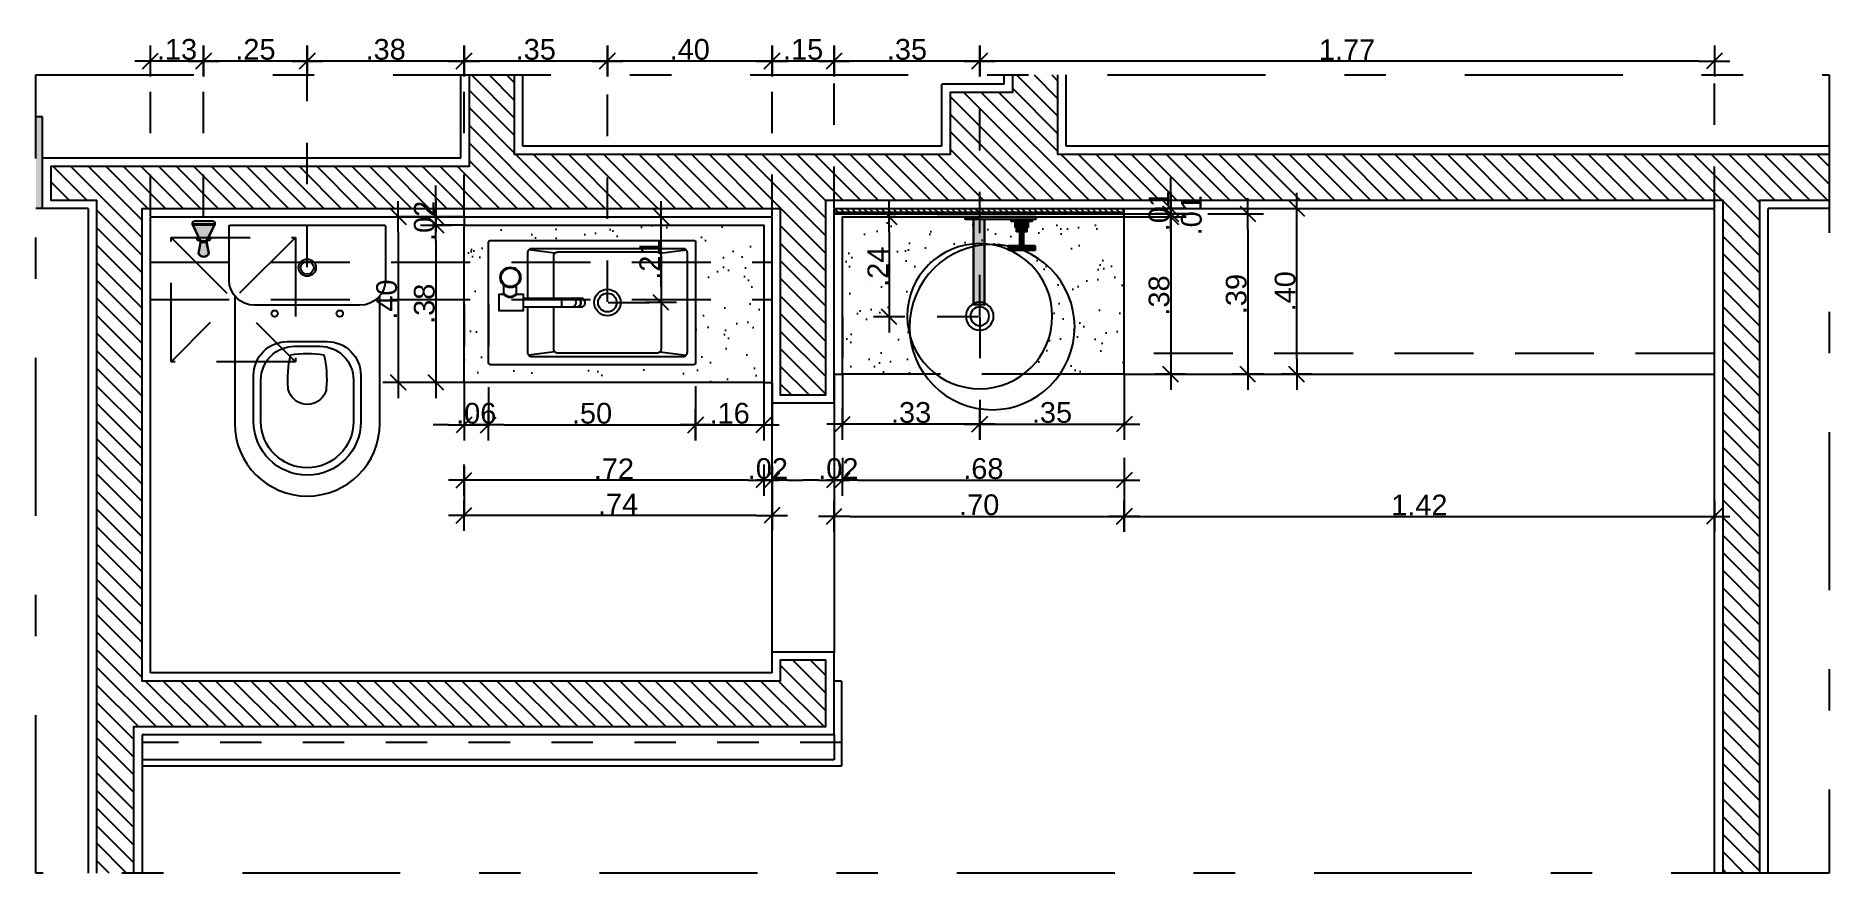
# Model space of a CAD drawing. Header units: millimetres. Extents: x 1999 to 2304, y 1614 to 1800.
# Drawn here: x 2239.672 to 2243.999, y 1631.453 to 1633.472 of the extents above; entities that cross this region are included whole.
import ezdxf

# ---------------------------------------------------------------- set-up
doc = ezdxf.new("R2010")
doc.units = ezdxf.units.MM
doc.header["$LTSCALE"] = 0.03
doc.header["$PDMODE"] = 34
for name, pattern in [('CONTINU', [0]), ('DASHDOT', [25.4, 12.7, -6.35, 0, -6.35]), ('HIDDEN', [9.525, 6.35, -3.175]), ('HIDDEN2', [0.1875, 0.125, -0.0625])]:
    doc.linetypes.add(name, pattern=pattern)
for name, color, linetype in [('BANCADAS', 5, 'Continuous'), ('COTA Especificações', 250, 'Continuous'), ('Especificações', 3, 'Continuous'), ('Layout', 6, 'Continuous'), ('LOUÇAS E METAIS', 5, 'Continuous'), ('PL1', 1, 'Continuous'), ('PL250', 250, 'Continuous'), ('PL251', 251, 'Continuous'), ('PL5', 5, 'Continuous'), ('PL6', 6, 'Continuous'), ('Projeção', 250, 'HIDDEN')]:
    doc.layers.add(name, color=color, linetype=linetype)
doc.styles.get("Standard").update_dxf_attribs({"font": 'arial.ttf'})
doc.dimstyles.new('TICK01', dxfattribs={"dimscale": 0, "dimtxt": 2, "dimasz": 1.5, "dimexe": 0.18, "dimexo": 0.06, "dimgap": 0.09, "dimtad": 1, "dimzin": 4, "dimdsep": 46, "dimtxsty": 'Standard', "dimblk": 'TICK1', "dimcen": 0.09, "dimclrd": 256, "dimclre": 256, "dimclrt": 4, "dimaunit": 1, "dimadec": 0, "dimazin": 0, "dimtfac": 1, "dimtix": 1, "dimtmove": 2, "dimatfit": 3, "dimldrblk": 'TICK1', "dimfxl": 1, "dimtolj": 1, "dimtzin": 12, "dimarcsym": 0})

msp = doc.modelspace()

# ---------------------------------------------------------------- blocks, each defined once
blk = doc.blocks.new('CP130_p')
at = {"layer": 'PL250'}
for points in [[(-0.0482, -0.2814, 0.414214), (-0.1293, -0.3626), (-0.1293, -0.4742, 1), (0.1293, -0.4742), (0.1293, -0.3626, 0.414214), (0.0482, -0.2814)], [(0.0402, -0.313, 0.080388), (-0.0402, -0.313, 0.078063), (-0.046, -0.3943, 0.074711), (-0.0439, -0.4031, 0.675472), (0.0439, -0.4031, 0.074711), (0.046, -0.3943, 0.078063)]]:
    blk.add_lwpolyline(points, format="xyb", close=True, dxfattribs=at)
at = {"layer": 'PL5'}
for points in [[(-0.1859, 0, 0.414232), (-0.1886, -0.0027), (-0.1886, -0.1325, 0.414213), (-0.1273, -0.1937), (0.1273, -0.1937, 0.414213), (0.1886, -0.1325), (0.1886, -0.0027, 0.414195), (0.1859, 0)], [(0, -0.0821, 1), (0, -0.1237, 1)]]:
    blk.add_lwpolyline(points, format="xyb", close=True, dxfattribs=at)
at = {"layer": 'PL6'}
for points in [[(0, -0.0872, 1), (0, -0.1187, 1)], [(-0.0786, -0.206, 1), (-0.0786, -0.2212, 1)], [(0.0786, -0.206, 1), (0.0786, -0.2212, 1)], [(-0.0305, -0.2924, 0.414214), (-0.1116, -0.3736), (-0.1116, -0.4742, 1), (0.1116, -0.4742), (0.1116, -0.3736, 0.414214), (0.0305, -0.2924)]]:
    blk.add_lwpolyline(points, format="xyb", close=True, dxfattribs=at)
blk.add_lwpolyline([(0.175, -0.171), (0.175, -0.4789, -1), (-0.175, -0.4789), (-0.175, -0.171)], format="xyb", dxfattribs=at)
blk = doc.blocks.new('DUCHA')
at = {"layer": 'PL251'}
h = blk.add_hatch(color=9, dxfattribs=at)
h.dxf.hatch_style = 1
h.paths.add_polyline_path([(0.0215, 0.0877), (-0.0215, 0.0877, 0.414214), (-0.0268, 0.0824), (-0.0268, 0.0795), (0.0268, 0.0795), (0.0268, 0.0824, 0.414214)])
h.paths.add_polyline_path([(0.0252, 0.0785), (-0.0252, 0.0785), (-0.0065, 0.0388), (0.0065, 0.0388)])
h.paths.add_polyline_path([(0.0065, 0.0355), (-0.0065, 0.0355), (-0.0115, 0.0098, 0.761197), (0.0115, 0.0098)])
h.paths.add_polyline_path([(0.0065, 0.0388), (-0.0065, 0.0388), (-0.0065, 0.0355), (0.0065, 0.0355)])
h = blk.add_hatch(color=9, dxfattribs=at)
h.dxf.hatch_style = 1
h.paths.add_polyline_path([(0.0126, 0.0495), (0.0083, 0.0404, 1.211606)], flags=16)
h.paths.add_polyline_path([(-0.0126, 0.0495, 1.211606), (-0.0083, 0.0404)], flags=16)
h.paths.add_polyline_path([(0.0268, 0.0795), (-0.0268, 0.0795), (-0.0075, 0.0386), (-0.0075, 0.0356), (-0.0125, 0.0097, 0.775983), (0.0125, 0.0097), (0.0075, 0.0356), (0.0075, 0.0386)])
h.paths.add_polyline_path([(-0.0252, 0.0785), (0.0252, 0.0785), (0.0065, 0.0388), (0.0065, 0.0355), (0.0115, 0.0098, -0.761197), (-0.0115, 0.0098), (-0.0065, 0.0355), (-0.0065, 0.0388)], flags=16)
at = {"color": 0, "ltscale": 0.5}
for p, q in [((-0.0065, 0.0388), (0.0065, 0.0388)), ((-0.0065, 0.0355), (0.0065, 0.0355))]:
    blk.add_line(p, q, dxfattribs=at)
for points in [[(-0.0268, 0.0824), (-0.0268, 0.0795), (0.0268, 0.0795), (0.0268, 0.0824, 0.414214), (0.0215, 0.0877), (-0.0215, 0.0877, 0.414214)], [(0.0075, 0.0356), (0.0075, 0.0386), (0.0268, 0.0795), (-0.0268, 0.0795), (-0.0075, 0.0386), (-0.0075, 0.0356), (-0.0125, 0.0097, 0.775983), (0.0125, 0.0097)], [(0.0065, 0.0355), (0.0065, 0.0388), (0.0252, 0.0785), (-0.0252, 0.0785), (-0.0065, 0.0388), (-0.0065, 0.0355), (-0.0115, 0.0098, 0.761197), (0.0115, 0.0098)]]:
    blk.add_lwpolyline(points, format="xyb", close=True, dxfattribs=at)
for centre, start, end in [((-0.0113, 0.0445), 104.3783, 306.2399), ((0.0113, 0.0445), 233.7601, 75.6217)]:
    blk.add_arc(centre, 0.00514, start, end, dxfattribs=at)
blk = doc.blocks.new('TORB')
at = {"layer": 'PL5', "color": 5}
for p, q in [((267.4113, 16.3578), (267.4306, 16.3578)), ((267.412, 16.3879), (267.4313, 16.3879))]:
    blk.add_line(p, q, dxfattribs=at)
blk.add_lwpolyline([(267.4097, 16.3562), (267.4097, 16.3419), (267.3697, 16.3419), (267.3697, 16.3991), (267.4097, 16.3991), (267.4097, 16.3895), (267.409, 16.3884), (267.4083, 16.3874), (267.4077, 16.3865), (267.407, 16.3854), (267.4065, 16.3847), (267.406, 16.3839), (267.4056, 16.383), (267.4053, 16.3826), (267.4051, 16.3821), (267.4048, 16.3816), (267.4046, 16.3812), (267.4044, 16.3807), (267.4042, 16.3802), (267.4039, 16.3797), (267.4037, 16.3791), (267.4035, 16.3786), (267.4033, 16.3781), (267.4032, 16.3775), (267.403, 16.3769), (267.4029, 16.3764), (267.4028, 16.3758), (267.4027, 16.3752), (267.4026, 16.3746), (267.4025, 16.374), (267.4025, 16.3734), (267.4025, 16.3728), (267.4025, 16.3722), (267.4025, 16.3716), (267.4026, 16.371), (267.4027, 16.3704), (267.4028, 16.3698), (267.4029, 16.3692), (267.4031, 16.3686), (267.4032, 16.3681), (267.4034, 16.3675), (267.4036, 16.367), (267.4038, 16.3665), (267.404, 16.3659), (267.4042, 16.3654), (267.4044, 16.3649), (267.4047, 16.3644), (267.4049, 16.364), (267.4051, 16.3635), (267.4054, 16.3631), (267.4059, 16.3622), (267.4064, 16.3614), (267.4068, 16.3606), (267.4073, 16.3598), (267.4079, 16.3589), (267.4083, 16.3583, 0.006646)], format="xyb", close=True, dxfattribs=at)
at = {"layer": 'PL5', "color": 250}
blk.add_lwpolyline([(267.4113, 16.3578, -0.006968), (267.4098, 16.3597), (267.4096, 16.3599), (267.4089, 16.3608), (267.4084, 16.3614), (267.4079, 16.3621), (267.4074, 16.3628), (267.4069, 16.3636), (267.4066, 16.364), (267.4064, 16.3644), (267.4061, 16.3648), (267.4059, 16.3653), (267.4056, 16.3657), (267.4054, 16.3661), (267.4051, 16.3666), (267.4049, 16.3671), (267.4047, 16.3676), (267.4045, 16.368), (267.4043, 16.3685), (267.4041, 16.369), (267.404, 16.3696), (267.4038, 16.3701), (267.4038, 16.3704), (267.4037, 16.3706), (267.4037, 16.3709), (267.4036, 16.3712), (267.4036, 16.3714), (267.4036, 16.3717), (267.4035, 16.372), (267.4035, 16.3722), (267.4035, 16.3725), (267.4035, 16.3728), (267.4035, 16.3731), (267.4035, 16.3733), (267.4035, 16.3736), (267.4035, 16.3739), (267.4036, 16.3742), (267.4036, 16.3744), (267.4036, 16.3747), (267.4037, 16.375), (267.4037, 16.3752), (267.4038, 16.3755), (267.4039, 16.376), (267.4041, 16.3766), (267.4043, 16.3771), (267.4044, 16.3776), (267.4046, 16.3781), (267.4049, 16.3785), (267.4051, 16.379), (267.4053, 16.3795), (267.4055, 16.3799), (267.4058, 16.3804), (267.406, 16.3808), (267.4063, 16.3812), (267.4066, 16.3816), (267.4068, 16.382), (267.4071, 16.3824), (267.4076, 16.3832), (267.4081, 16.3839), (267.4086, 16.3846), (267.4091, 16.3852), (267.4097, 16.386), (267.4105, 16.3869), (267.4113, 16.3879), (267.412, 16.3879)], format="xyb", dxfattribs=at)
at = {"layer": 'PL5'}
for points in [[(267.4097, 16.3895, 0.414213), (267.4113, 16.3879)], [(267.4113, 16.3578, 0.414213), (267.4097, 16.3562)]]:
    blk.add_lwpolyline(points, format="xyb", dxfattribs=at)
at = {"layer": 'PL5', "color": 5}
for points in [[(267.3794, 16.3419), (267.3794, 16.2488)], [(267.4001, 16.3419), (267.4001, 16.2488)], [(267.3794, 16.2488), (267.3794, 16.2113)], [(267.4001, 16.2488), (267.4001, 16.2113)], [(267.3794, 16.2106), (267.3794, 16.2009)], [(267.4, 16.2106), (267.4, 16.2009)]]:
    blk.add_lwpolyline(points, dxfattribs=at)
at = {"layer": 'PL5', "color": 250}
blk.add_lwpolyline([(267.4001, 16.2488), (267.3794, 16.2488)], dxfattribs=at)
at = {"layer": 'PL5', "color": 5}
blk.add_circle((267.4505, 16.3724), 0.0246, dxfattribs=at)
at = {"layer": 'PL5', "color": 250}
for radius in [0.0233, 0.0223]:
    blk.add_circle((267.4505, 16.3724), radius, dxfattribs=at)
for centre, major_axis, start_param, end_param in [((267.3897, 16.2225), (0.0103, 0), 3.141593, 6.283185), ((267.3897, 16.2113), (0.0103, 0), 3.141593, 6.283185), ((267.3897, 16.2106), (-0.0103, 0), 6.283074, 8.471289), ((267.3897, 16.2106), (-0.00971, 0), 0.961662, 2.178992), ((267.3897, 16.2106), (-0.0103, 0), 2.188103, 3.141482)]:
    blk.add_ellipse(centre, major_axis=major_axis, ratio=0.866025, start_param=start_param, end_param=end_param, dxfattribs=at)
at = {"layer": 'PL5'}
for start_param, end_param in [(6.280062, 6.283074), (3.141482, 3.144722)]:
    blk.add_ellipse((267.3897, 16.2106), major_axis=(-0.0103, 0), ratio=0.866025, start_param=start_param, end_param=end_param, dxfattribs=at)
at = {"layer": 'PL5', "color": 5}
for start_param, end_param in [(6.283074, 8.471289), (2.188103, 3.141482)]:
    blk.add_ellipse((267.3897, 16.2009), major_axis=(-0.0103, 0), ratio=0.866025, start_param=start_param, end_param=end_param, dxfattribs=at)
blk = doc.blocks.new('cuba apoio')
at = {"layer": 'LOUÇAS E METAIS'}
blk.add_lwpolyline([(2058.1553, 1014.7076, 0.414214), (2058.1503, 1014.7026), (2058.1503, 1014.2126, 0.414214), (2058.1553, 1014.2076), (2058.4453, 1014.2076, 0.414214), (2058.4503, 1014.2126), (2058.4503, 1014.7026, 0.414214), (2058.4453, 1014.7076)], format="xyb", close=True, dxfattribs=at)
for points in [[(2058.1732, 1014.2305, -0.198917), (2058.1703, 1014.2376), (2058.1703, 1014.6034, -0.414214), (2058.1803, 1014.6134), (2058.2899, 1014.6134)], [(2058.3106, 1014.6134), (2058.4203, 1014.6134, -0.414214), (2058.4303, 1014.6034), (2058.4303, 1014.2376, -0.198917), (2058.4273, 1014.2305)], [(2058.4273, 1014.2305, -0.198907), (2058.4203, 1014.2276), (2058.1803, 1014.2276, -0.198908), (2058.1732, 1014.2305)]]:
    blk.add_lwpolyline(points, format="xyb", dxfattribs=at)
at = {"layer": 'PL5', "color": 250}
for points in [[(2058.1812, 1014.5471), (2058.1732, 1014.6104)], [(2058.4193, 1014.5471), (2058.4273, 1014.6104)], [(2058.1812, 1014.2939), (2058.1732, 1014.2305)], [(2058.4193, 1014.2939), (2058.4273, 1014.2305)]]:
    blk.add_lwpolyline(points, dxfattribs=at)
blk.add_lwpolyline([(2058.2899, 1014.55), (2058.1883, 1014.55, 0.414214), (2058.1783, 1014.54), (2058.1783, 1014.301, 0.414214), (2058.1883, 1014.291), (2058.4123, 1014.291, 0.414214), (2058.4223, 1014.301), (2058.4223, 1014.4205), (2058.4223, 1014.54, 0.414214), (2058.4123, 1014.55), (2058.3106, 1014.55)], format="xyb", dxfattribs=at)
blk.add_lwpolyline([(2058.3003, 1014.4525, 1), (2058.3003, 1014.3885, 1)], format="xyb", close=True, dxfattribs=at)
at = {"layer": 'PL5', "color": 6}
blk.add_lwpolyline([(2058.3003, 1014.443, 1), (2058.3003, 1014.398, 1)], format="xyb", close=True, dxfattribs=at)
at = {"layer": 'PL5', "color": 8, "xscale": -1}
blk.add_blockref('TORB', (2325.69, 998.2822), dxfattribs=at)
blk = doc.blocks.new('L55_p')
at = {"layer": 'PL250'}
blk.add_lwpolyline([(0, 0.0335, 1), (0, -0.0335, 1)], format="xyb", close=True, dxfattribs=at)
at = {"layer": 'PL5'}
blk.add_lwpolyline([(0, 0.175, 1), (0, -0.175, 1)], format="xyb", close=True, dxfattribs=at)
blk.add_lwpolyline([(-0.0127, -0.1658, 1563.580027), (-0.0132, -0.1657)], format="xyb", dxfattribs=at)
at = {"layer": 'PL6'}
blk.add_lwpolyline([(0, 0.0225, 1), (0, -0.0225, 1)], format="xyb", close=True, dxfattribs=at)
blk = doc.blocks.new('1179C85_P')
at = {"layer": 'Especificações'}
h = blk.add_hatch(color=9, dxfattribs=at)
h.dxf.hatch_style = 1
h.paths.add_polyline_path([(0, 0), (-0.1369, 0), (-0.1369, -0.0065), (0, -0.0065)])
h = blk.add_hatch(color=9, dxfattribs=at)
h.dxf.hatch_style = 1
h.paths.add_polyline_path([(0.034, 0), (0, 0), (0, -0.0065), (0.034, -0.0065)])
h = blk.add_hatch(color=9, dxfattribs=at)
h.dxf.hatch_style = 1
h.paths.add_polyline_path([(-0.0769, -0.0065), (-0.1289, -0.0065), (-0.1289, -0.0117), (-0.0769, -0.0117)])
h = blk.add_hatch(color=9, dxfattribs=at)
h.dxf.hatch_style = 1
h.paths.add_polyline_path([(-0.0867, -0.0117), (-0.1191, -0.0117), (-0.1191, -0.0264), (-0.0867, -0.0264)])
h = blk.add_hatch(color=9, dxfattribs=at)
h.dxf.hatch_style = 1
h.paths.add_polyline_path([(-0.09, -0.0264), (-0.1158, -0.0264), (-0.1158, -0.0363), (-0.09, -0.0363)])
h = blk.add_hatch(color=9, dxfattribs=at)
h.dxf.hatch_style = 1
h.paths.add_polyline_path([(-0.0978, -0.0363), (-0.108, -0.0363), (-0.108, -0.0703), (-0.0978, -0.0703)])
h = blk.add_hatch(color=9, dxfattribs=at)
h.dxf.hatch_style = 1
h.paths.add_polyline_path([(0.0131, -0.0065), (-0.0131, -0.0065), (-0.0131, -0.2122), (0, -0.2129), (0.0131, -0.2122)])
h = blk.add_hatch(color=9, dxfattribs=at)
h.dxf.hatch_style = 1
h.paths.add_polyline_path([(-0.1089, -0.0703), (-0.1353, -0.0703), (-0.1351, -0.0812), (-0.1087, -0.0812)])
h = blk.add_hatch(color=9, dxfattribs=at)
h.dxf.hatch_style = 1
h.paths.add_polyline_path([(-0.0974, -0.0703), (-0.1084, -0.0703), (-0.1082, -0.0812), (-0.0976, -0.0812)])
h = blk.add_hatch(color=9, dxfattribs=at)
h.dxf.hatch_style = 1
h.paths.add_polyline_path([(-0.0705, -0.0703), (-0.0969, -0.0703), (-0.0971, -0.0812), (-0.0707, -0.0812)])
at = {"color": 5, "linetype": 'CONTINU'}
for p, q in [((-0.1369, 0), (0.034, 0)), ((-0.1369, 0), (-0.1369, -0.0065)), ((-0.1369, -0.0065), (0.034, -0.0065)), ((-0.1289, -0.0117), (-0.1289, -0.0065)), ((-0.1289, -0.0117), (-0.0769, -0.0117)), ((-0.1191, -0.0264), (-0.1191, -0.0117)), ((-0.1191, -0.0264), (-0.0867, -0.0264)), ((-0.1158, -0.0363), (-0.1158, -0.0264)), ((-0.1158, -0.0363), (-0.09, -0.0363)), ((-0.108, -0.0703), (-0.108, -0.0363)), ((-0.0978, -0.0703), (-0.0978, -0.0363)), ((-0.09, -0.0363), (-0.09, -0.0264)), ((-0.0867, -0.0264), (-0.0867, -0.0117)), ((-0.0769, -0.0117), (-0.0769, -0.0065)), ((-0.0136, -0.2122), (-0.0136, -0.0065)), ((-0.0131, -0.2122), (-0.0131, -0.0065)), ((0.0131, -0.2122), (0.0131, -0.0065)), ((0.0136, -0.2122), (0.0136, -0.0065)), ((0.034, -0.0065), (0.034, 0)), ((-0.1353, -0.0703), (-0.1089, -0.0703)), ((-0.1353, -0.0703), (-0.1351, -0.0812)), ((-0.1351, -0.0812), (-0.0707, -0.0812)), ((-0.1089, -0.0703), (-0.1087, -0.0812)), ((-0.1089, -0.0703), (-0.1087, -0.0703)), ((-0.1087, -0.0703), (-0.1084, -0.0703)), ((-0.1084, -0.0703), (-0.0974, -0.0703)), ((-0.1084, -0.0703), (-0.1082, -0.0812)), ((-0.1084, -0.0703), (-0.1084, -0.0703)), ((-0.1084, -0.0703), (-0.1084, -0.0703)), ((-0.0976, -0.0812), (-0.0974, -0.0703)), ((-0.0974, -0.0703), (-0.0971, -0.0703)), ((-0.0974, -0.0703), (-0.0974, -0.0703)), ((-0.0974, -0.0703), (-0.0974, -0.0703)), ((-0.0971, -0.0703), (-0.0969, -0.0703)), ((-0.0971, -0.0812), (-0.0969, -0.0703)), ((-0.0969, -0.0703), (-0.0705, -0.0703)), ((-0.0707, -0.0812), (-0.0705, -0.0703)), ((-0.0136, -0.2122), (-0.0131, -0.2122)), ((-0.0131, -0.2122), (0, -0.2129)), ((-0.0131, -0.2123), (-0.0131, -0.2122)), ((-0.0131, -0.2124), (-0.0131, -0.2123)), ((-0.0131, -0.2126), (-0.0131, -0.2125)), ((-0.0131, -0.2126), (-0.0131, -0.2127)), ((-0.0131, -0.2127), (-0.0131, -0.2127)), ((-0.0131, -0.2127), (-0.0131, -0.2127)), ((-0.0131, -0.2127), (0, -0.2134)), ((0, -0.2129), (0.0131, -0.2122)), ((0, -0.2134), (0.0131, -0.2127)), ((0.0131, -0.2122), (0.0136, -0.2122)), ((0.0131, -0.2122), (0.0131, -0.2123)), ((0.0131, -0.2123), (0.0131, -0.2124)), ((0.0131, -0.2126), (0.0131, -0.2125)), ((0.0131, -0.2127), (0.0131, -0.2126)), ((0.0131, -0.2127), (0.0131, -0.2127)), ((0.0131, -0.2127), (0.0131, -0.2127)), ((0.0131, -0.2127), (0.0131, -0.2127))]:
    blk.add_line(p, q, dxfattribs=at)
for points in [[(-0.0131, -0.2127), (-0.0133, -0.2126), (-0.0135, -0.2124), (-0.0136, -0.2122)], [(-0.0131, -0.2125), (-0.0131, -0.2124), (-0.0131, -0.2124), (-0.0131, -0.2124)], [(-0.0131, -0.2126), (-0.0131, -0.2126), (-0.0131, -0.2126), (-0.0131, -0.2126)], [(-0.0131, -0.2126), (-0.0131, -0.2126), (-0.0131, -0.2126), (-0.0131, -0.2126)], [(0, -0.2134), (0, -0.2133), (0, -0.2131), (0, -0.2129)], [(0, -0.2134), (0, -0.2133), (0, -0.2131), (0, -0.2129)], [(0.0131, -0.2127), (0.0133, -0.2126), (0.0135, -0.2124), (0.0136, -0.2122)], [(0.0131, -0.2125), (0.0131, -0.2124), (0.0131, -0.2124), (0.0131, -0.2124)], [(0.0131, -0.2126), (0.0131, -0.2126), (0.0131, -0.2126), (0.0131, -0.2126)], [(0.0131, -0.2126), (0.0131, -0.2126), (0.0131, -0.2126), (0.0131, -0.2126)]]:
    blk.add_lwpolyline(points, dxfattribs=at)
blk = doc.blocks.new('TICK1')
for p, q in [((-1, 0), (1, 0)), ((0.5, 0.5), (-0.5, -0.5)), ((0, 1), (0, -1))]:
    blk.add_line(p, q)
blk = doc.blocks.new('*D564')
at = {"layer": 'COTA Especificações', "linetype": 'HIDDEN', "lineweight": -2, "ltscale": 0.1, "transparency": 16777216}
for p, q in [((2241.5982, 1632.6544), (2241.5982, 1632.3959)), ((2241.6182, 1632.6544), (2241.6182, 1632.3959))]:
    blk.add_line(p, q, dxfattribs=at)
at = {"layer": 'COTA Especificações', "lineweight": -2, "ltscale": 0.1, "transparency": 16777216}
for p, q in [((2241.5607, 1632.4004), (2241.5232, 1632.4004)), ((2241.5982, 1632.4004), (2241.6182, 1632.4004)), ((2241.6557, 1632.4004), (2241.6932, 1632.4004))]:
    blk.add_line(p, q, dxfattribs=at)
at = {"layer": 'DEFPOINTS', "color": 0, "ltscale": 0.1, "transparency": 16777216}
for p in [(2241.5982, 1632.6559), (2241.6182, 1632.6559), (2241.6182, 1632.4004)]:
    blk.add_point(p, dxfattribs=at)
at = {"layer": 'COTA Especificações', "lineweight": -2, "ltscale": 0.1, "transparency": 16777216, "xscale": 0.03749999999999998, "yscale": 0.03749999999999998, "zscale": 0.03749999999999998}
blk.add_blockref('TICK1', (2241.5982, 1632.4004), dxfattribs=at)
at = {"layer": 'COTA Especificações', "lineweight": -2, "ltscale": 0.1, "transparency": 16777216, "xscale": 0.03749999999999998, "yscale": 0.03749999999999998, "zscale": 0.03749999999999998, "rotation": 180}
blk.add_blockref('TICK1', (2241.6182, 1632.4004), dxfattribs=at)
at = {"layer": 'COTA Especificações', "color": 4, "ltscale": 0.1, "transparency": 16777216, "insert": (2241.6082, 1632.4281), "char_height": 0.05, "attachment_point": 5}
blk.add_mtext('\\A1;.02', dxfattribs=at)
blk = doc.blocks.new('*D565')
at = {"layer": 'COTA Especificações', "linetype": 'HIDDEN', "lineweight": -2, "ltscale": 0.1, "transparency": 16777216}
for p, q in [((2241.6182, 1632.6544), (2241.6182, 1632.3959)), ((2242.2982, 1632.6544), (2242.2982, 1632.3959))]:
    blk.add_line(p, q, dxfattribs=at)
at = {"layer": 'COTA Especificações', "lineweight": -2, "ltscale": 0.1, "transparency": 16777216}
blk.add_line((2241.6557, 1632.4004), (2242.2607, 1632.4004), dxfattribs=at)
at = {"layer": 'DEFPOINTS', "color": 0, "ltscale": 0.1, "transparency": 16777216}
for p in [(2241.6182, 1632.6559), (2242.2982, 1632.6559), (2242.2982, 1632.4004)]:
    blk.add_point(p, dxfattribs=at)
at = {"layer": 'COTA Especificações', "lineweight": -2, "ltscale": 0.1, "transparency": 16777216, "xscale": 0.03749999999999998, "yscale": 0.03749999999999998, "zscale": 0.03749999999999998, "rotation": 180}
blk.add_blockref('TICK1', (2241.6182, 1632.4004), dxfattribs=at)
at = {"layer": 'COTA Especificações', "lineweight": -2, "ltscale": 0.1, "transparency": 16777216, "xscale": 0.03749999999999998, "yscale": 0.03749999999999998, "zscale": 0.03749999999999998}
blk.add_blockref('TICK1', (2242.2982, 1632.4004), dxfattribs=at)
at = {"layer": 'COTA Especificações', "color": 4, "ltscale": 0.1, "transparency": 16777216, "insert": (2241.9582, 1632.4281), "char_height": 0.05, "attachment_point": 5}
blk.add_mtext('\\A1;.68', dxfattribs=at)
blk = doc.blocks.new('*D566')
at = {"layer": 'COTA Especificações', "linetype": 'HIDDEN', "lineweight": -2, "ltscale": 0.1, "transparency": 16777216}
for p, q in [((2241.5982, 1632.3989), (2241.5982, 1632.3085)), ((2242.2982, 1632.3989), (2242.2982, 1632.3085))]:
    blk.add_line(p, q, dxfattribs=at)
at = {"layer": 'COTA Especificações', "lineweight": -2, "ltscale": 0.1, "transparency": 16777216}
blk.add_line((2241.6357, 1632.313), (2242.2607, 1632.313), dxfattribs=at)
at = {"layer": 'DEFPOINTS', "color": 0, "ltscale": 0.1, "transparency": 16777216}
for p in [(2241.5982, 1632.4004), (2242.2982, 1632.4004), (2242.2982, 1632.313)]:
    blk.add_point(p, dxfattribs=at)
at = {"layer": 'COTA Especificações', "lineweight": -2, "ltscale": 0.1, "transparency": 16777216, "xscale": 0.03749999999999998, "yscale": 0.03749999999999998, "zscale": 0.03749999999999998, "rotation": 180}
blk.add_blockref('TICK1', (2241.5982, 1632.313), dxfattribs=at)
at = {"layer": 'COTA Especificações', "lineweight": -2, "ltscale": 0.1, "transparency": 16777216, "xscale": 0.03749999999999998, "yscale": 0.03749999999999998, "zscale": 0.03749999999999998}
blk.add_blockref('TICK1', (2242.2982, 1632.313), dxfattribs=at)
at = {"layer": 'COTA Especificações', "color": 4, "ltscale": 0.1, "transparency": 16777216, "insert": (2241.9482, 1632.3408), "char_height": 0.05, "attachment_point": 5}
blk.add_mtext('\\A1;.70', dxfattribs=at)
blk = doc.blocks.new('*D567')
at = {"layer": 'COTA Especificações', "lineweight": -2, "ltscale": 0.1, "transparency": 16777216}
for p, q in [((2242.4102, 1633.0934), (2242.4102, 1633.1309)), ((2242.4102, 1633.0559), (2242.4102, 1633.0429)), ((2242.4102, 1633.0054), (2242.4102, 1632.9679))]:
    blk.add_line(p, q, dxfattribs=at)
at = {"layer": 'COTA Especificações', "linetype": 'HIDDEN', "lineweight": -2, "ltscale": 0.1, "transparency": 16777216}
for p, q in [((2242.2997, 1633.0559), (2242.4147, 1633.0559)), ((2242.2997, 1633.0429), (2242.4147, 1633.0429))]:
    blk.add_line(p, q, dxfattribs=at)
at = {"layer": 'DEFPOINTS', "color": 0, "ltscale": 0.1, "transparency": 16777216}
for p in [(2242.2982, 1633.0559), (2242.2982, 1633.0429), (2242.4102, 1633.0429)]:
    blk.add_point(p, dxfattribs=at)
at = {"layer": 'COTA Especificações', "lineweight": -2, "ltscale": 0.1, "transparency": 16777216, "xscale": 0.03749999999999998, "yscale": 0.03749999999999998, "zscale": 0.03749999999999998}
for p, rotation in [((2242.4102, 1633.0559), 270), ((2242.4102, 1633.0429), 90)]:
    blk.add_blockref('TICK1', p, dxfattribs=dict(at, rotation=rotation))
at = {"layer": 'COTA Especificações', "color": 4, "ltscale": 0.1, "transparency": 16777216, "insert": (2242.3824, 1633.0494), "char_height": 0.05, "attachment_point": 5, "rotation": 90}
blk.add_mtext('\\A1;.01', dxfattribs=at)
blk = doc.blocks.new('*D568')
at = {"layer": 'COTA Especificações', "lineweight": -2, "ltscale": 0.1, "transparency": 16777216}
for p, q in [((2242.4102, 1633.0804), (2242.4102, 1633.1179)), ((2242.4102, 1633.0429), (2242.4102, 1633.0359)), ((2242.4102, 1632.9984), (2242.4102, 1632.9609))]:
    blk.add_line(p, q, dxfattribs=at)
at = {"layer": 'COTA Especificações', "linetype": 'HIDDEN', "lineweight": -2, "ltscale": 0.1, "transparency": 16777216}
for p, q in [((2242.2997, 1633.0429), (2242.4147, 1633.0429)), ((2242.2997, 1633.0359), (2242.4147, 1633.0359))]:
    blk.add_line(p, q, dxfattribs=at)
at = {"layer": 'DEFPOINTS', "color": 0, "ltscale": 0.1, "transparency": 16777216}
for p in [(2242.2982, 1633.0429), (2242.2982, 1633.0359), (2242.4102, 1633.0359)]:
    blk.add_point(p, dxfattribs=at)
at = {"layer": 'COTA Especificações', "lineweight": -2, "ltscale": 0.1, "transparency": 16777216, "xscale": 0.03749999999999998, "yscale": 0.03749999999999998, "zscale": 0.03749999999999998}
for p, rotation in [((2242.4102, 1633.0429), 270), ((2242.4102, 1633.0359), 90)]:
    blk.add_blockref('TICK1', p, dxfattribs=dict(at, rotation=rotation))
at = {"layer": 'COTA Especificações', "color": 4, "ltscale": 0.1, "transparency": 16777216, "insert": (2242.4604, 1633.0394), "char_height": 0.05, "attachment_point": 5, "rotation": 90}
blk.add_mtext('\\A1;.01', dxfattribs=at)
blk = doc.blocks.new('*D569')
at = {"layer": 'COTA Especificações', "linetype": 'HIDDEN', "lineweight": -2, "ltscale": 0.1, "transparency": 16777216}
for p, q in [((2242.2997, 1633.0359), (2242.4147, 1633.0359)), ((2242.2997, 1632.6559), (2242.4147, 1632.6559))]:
    blk.add_line(p, q, dxfattribs=at)
at = {"layer": 'COTA Especificações', "lineweight": -2, "ltscale": 0.1, "transparency": 16777216}
blk.add_line((2242.4102, 1632.9984), (2242.4102, 1632.6934), dxfattribs=at)
at = {"layer": 'DEFPOINTS', "color": 0, "ltscale": 0.1, "transparency": 16777216}
for p in [(2242.2982, 1633.0359), (2242.2982, 1632.6559), (2242.4102, 1632.6559)]:
    blk.add_point(p, dxfattribs=at)
at = {"layer": 'COTA Especificações', "lineweight": -2, "ltscale": 0.1, "transparency": 16777216, "xscale": 0.03749999999999998, "yscale": 0.03749999999999998, "zscale": 0.03749999999999998}
for p, rotation in [((2242.4102, 1633.0359), 90), ((2242.4102, 1632.6559), 270)]:
    blk.add_blockref('TICK1', p, dxfattribs=dict(at, rotation=rotation))
at = {"layer": 'COTA Especificações', "color": 4, "ltscale": 0.1, "transparency": 16777216, "insert": (2242.3824, 1632.8459), "char_height": 0.05, "attachment_point": 5, "rotation": 90}
blk.add_mtext('\\A1;.38', dxfattribs=at)
blk = doc.blocks.new('*D570')
at = {"layer": 'COTA Especificações', "linetype": 'HIDDEN', "lineweight": -2, "ltscale": 0.1, "transparency": 16777216}
for p, q in [((2242.2997, 1633.0429), (2242.6009, 1633.0429)), ((2242.2997, 1632.6559), (2242.6009, 1632.6559))]:
    blk.add_line(p, q, dxfattribs=at)
at = {"layer": 'COTA Especificações', "lineweight": -2, "ltscale": 0.1, "transparency": 16777216}
blk.add_line((2242.5964, 1633.0054), (2242.5964, 1632.6934), dxfattribs=at)
at = {"layer": 'DEFPOINTS', "color": 0, "ltscale": 0.1, "transparency": 16777216}
for p in [(2242.2982, 1633.0429), (2242.2982, 1632.6559), (2242.5964, 1632.6559)]:
    blk.add_point(p, dxfattribs=at)
at = {"layer": 'COTA Especificações', "lineweight": -2, "ltscale": 0.1, "transparency": 16777216, "xscale": 0.03749999999999998, "yscale": 0.03749999999999998, "zscale": 0.03749999999999998}
for p, rotation in [((2242.5964, 1633.0429), 90), ((2242.5964, 1632.6559), 270)]:
    blk.add_blockref('TICK1', p, dxfattribs=dict(at, rotation=rotation))
at = {"layer": 'COTA Especificações', "color": 4, "ltscale": 0.1, "transparency": 16777216, "insert": (2242.5686, 1632.8494), "char_height": 0.05, "attachment_point": 5, "rotation": 90}
blk.add_mtext('\\A1;.39', dxfattribs=at)
blk = doc.blocks.new('*D571')
at = {"layer": 'COTA Especificações', "linetype": 'HIDDEN', "lineweight": -2, "ltscale": 0.1, "transparency": 16777216}
for p, q in [((2241.4282, 1632.6344), (2241.4282, 1632.3959)), ((2241.4482, 1632.6344), (2241.4482, 1632.3959))]:
    blk.add_line(p, q, dxfattribs=at)
at = {"layer": 'COTA Especificações', "lineweight": -2, "ltscale": 0.1, "transparency": 16777216}
for p, q in [((2241.3907, 1632.4004), (2241.3532, 1632.4004)), ((2241.4482, 1632.4004), (2241.4282, 1632.4004)), ((2241.4857, 1632.4004), (2241.5232, 1632.4004))]:
    blk.add_line(p, q, dxfattribs=at)
at = {"layer": 'DEFPOINTS', "color": 0, "ltscale": 0.1, "transparency": 16777216}
for p in [(2241.4282, 1632.6359), (2241.4482, 1632.6359), (2241.4282, 1632.4004)]:
    blk.add_point(p, dxfattribs=at)
at = {"layer": 'COTA Especificações', "lineweight": -2, "ltscale": 0.1, "transparency": 16777216, "xscale": 0.03749999999999998, "yscale": 0.03749999999999998, "zscale": 0.03749999999999998}
blk.add_blockref('TICK1', (2241.4282, 1632.4004), dxfattribs=at)
at = {"layer": 'COTA Especificações', "lineweight": -2, "ltscale": 0.1, "transparency": 16777216, "xscale": 0.03749999999999998, "yscale": 0.03749999999999998, "zscale": 0.03749999999999998, "rotation": 180}
blk.add_blockref('TICK1', (2241.4482, 1632.4004), dxfattribs=at)
at = {"layer": 'COTA Especificações', "color": 4, "ltscale": 0.1, "transparency": 16777216, "insert": (2241.4382, 1632.4281), "char_height": 0.05, "attachment_point": 5}
blk.add_mtext('\\A1;.02', dxfattribs=at)
blk = doc.blocks.new('*D572')
at = {"layer": 'COTA Especificações', "linetype": 'HIDDEN', "lineweight": -2, "ltscale": 0.1, "transparency": 16777216}
for p, q in [((2240.7052, 1632.6344), (2240.7052, 1632.3959)), ((2241.4282, 1632.6344), (2241.4282, 1632.3959))]:
    blk.add_line(p, q, dxfattribs=at)
at = {"layer": 'COTA Especificações', "lineweight": -2, "ltscale": 0.1, "transparency": 16777216}
blk.add_line((2241.3907, 1632.4004), (2240.7427, 1632.4004), dxfattribs=at)
at = {"layer": 'DEFPOINTS', "color": 0, "ltscale": 0.1, "transparency": 16777216}
for p in [(2240.7052, 1632.6359), (2241.4282, 1632.6359), (2240.7052, 1632.4004)]:
    blk.add_point(p, dxfattribs=at)
at = {"layer": 'COTA Especificações', "lineweight": -2, "ltscale": 0.1, "transparency": 16777216, "xscale": 0.03749999999999998, "yscale": 0.03749999999999998, "zscale": 0.03749999999999998, "rotation": 180}
blk.add_blockref('TICK1', (2240.7052, 1632.4004), dxfattribs=at)
at = {"layer": 'COTA Especificações', "lineweight": -2, "ltscale": 0.1, "transparency": 16777216, "xscale": 0.03749999999999998, "yscale": 0.03749999999999998, "zscale": 0.03749999999999998}
blk.add_blockref('TICK1', (2241.4282, 1632.4004), dxfattribs=at)
at = {"layer": 'COTA Especificações', "color": 4, "ltscale": 0.1, "transparency": 16777216, "insert": (2241.0667, 1632.4277), "char_height": 0.05, "attachment_point": 5}
blk.add_mtext('\\A1;.72', dxfattribs=at)
blk = doc.blocks.new('*D573')
at = {"layer": 'COTA Especificações', "lineweight": -2, "ltscale": 0.1, "transparency": 16777216}
for p, q in [((2240.6372, 1633.0734), (2240.6372, 1633.1109)), ((2240.6372, 1633.0359), (2240.6372, 1633.0159)), ((2240.6372, 1632.9784), (2240.6372, 1632.9409))]:
    blk.add_line(p, q, dxfattribs=at)
at = {"layer": 'COTA Especificações', "linetype": 'HIDDEN', "lineweight": -2, "ltscale": 0.1, "transparency": 16777216}
for p, q in [((2240.7037, 1633.0359), (2240.6327, 1633.0359)), ((2240.7037, 1633.0159), (2240.6327, 1633.0159))]:
    blk.add_line(p, q, dxfattribs=at)
at = {"layer": 'DEFPOINTS', "color": 0, "ltscale": 0.1, "transparency": 16777216}
for p in [(2240.6372, 1633.0159), (2240.7052, 1633.0359), (2240.7052, 1633.0159)]:
    blk.add_point(p, dxfattribs=at)
at = {"layer": 'COTA Especificações', "lineweight": -2, "ltscale": 0.1, "transparency": 16777216, "xscale": 0.03749999999999998, "yscale": 0.03749999999999998, "zscale": 0.03749999999999998}
for p, rotation in [((2240.6372, 1633.0359), 270), ((2240.6372, 1633.0159), 90)]:
    blk.add_blockref('TICK1', p, dxfattribs=dict(at, rotation=rotation))
at = {"layer": 'COTA Especificações', "color": 4, "ltscale": 0.1, "transparency": 16777216, "insert": (2240.6094, 1633.0259), "char_height": 0.05, "attachment_point": 5, "rotation": 90}
blk.add_mtext('\\A1;.02', dxfattribs=at)
blk = doc.blocks.new('*D574')
at = {"layer": 'COTA Especificações', "linetype": 'HIDDEN', "lineweight": -2, "ltscale": 0.1, "transparency": 16777216}
for p, q in [((2240.7037, 1633.0159), (2240.6327, 1633.0159)), ((2240.7037, 1632.6359), (2240.6327, 1632.6359))]:
    blk.add_line(p, q, dxfattribs=at)
at = {"layer": 'COTA Especificações', "lineweight": -2, "ltscale": 0.1, "transparency": 16777216}
blk.add_line((2240.6372, 1632.9784), (2240.6372, 1632.6734), dxfattribs=at)
at = {"layer": 'DEFPOINTS', "color": 0, "ltscale": 0.1, "transparency": 16777216}
for p in [(2240.7052, 1633.0159), (2240.6372, 1632.6359), (2240.7052, 1632.6359)]:
    blk.add_point(p, dxfattribs=at)
at = {"layer": 'COTA Especificações', "lineweight": -2, "ltscale": 0.1, "transparency": 16777216, "xscale": 0.03749999999999998, "yscale": 0.03749999999999998, "zscale": 0.03749999999999998}
for p, rotation in [((2240.6372, 1633.0159), 90), ((2240.6372, 1632.6359), 270)]:
    blk.add_blockref('TICK1', p, dxfattribs=dict(at, rotation=rotation))
at = {"layer": 'COTA Especificações', "color": 4, "ltscale": 0.1, "transparency": 16777216, "insert": (2240.6094, 1632.8259), "char_height": 0.05, "attachment_point": 5, "rotation": 90}
blk.add_mtext('\\A1;.38', dxfattribs=at)
blk = doc.blocks.new('*D575')
at = {"layer": 'COTA Especificações', "linetype": 'HIDDEN', "lineweight": -2, "ltscale": 0.1, "transparency": 16777216}
for p, q in [((2240.7052, 1632.3989), (2240.7052, 1632.3109)), ((2241.4482, 1632.3989), (2241.4482, 1632.3109))]:
    blk.add_line(p, q, dxfattribs=at)
at = {"layer": 'COTA Especificações', "lineweight": -2, "ltscale": 0.1, "transparency": 16777216}
blk.add_line((2241.4107, 1632.3154), (2240.7427, 1632.3154), dxfattribs=at)
at = {"layer": 'DEFPOINTS', "color": 0, "ltscale": 0.1, "transparency": 16777216}
for p in [(2240.7052, 1632.4004), (2241.4482, 1632.4004), (2240.7052, 1632.3154)]:
    blk.add_point(p, dxfattribs=at)
at = {"layer": 'COTA Especificações', "lineweight": -2, "ltscale": 0.1, "transparency": 16777216, "xscale": 0.03749999999999998, "yscale": 0.03749999999999998, "zscale": 0.03749999999999998, "rotation": 180}
blk.add_blockref('TICK1', (2240.7052, 1632.3154), dxfattribs=at)
at = {"layer": 'COTA Especificações', "lineweight": -2, "ltscale": 0.1, "transparency": 16777216, "xscale": 0.03749999999999998, "yscale": 0.03749999999999998, "zscale": 0.03749999999999998}
blk.add_blockref('TICK1', (2241.4482, 1632.3154), dxfattribs=at)
at = {"layer": 'COTA Especificações', "color": 4, "ltscale": 0.1, "transparency": 16777216, "insert": (2241.0767, 1632.3427), "char_height": 0.05, "attachment_point": 5}
blk.add_mtext('\\A1;.74', dxfattribs=at)
blk = doc.blocks.new('*D576')
at = {"layer": 'COTA Especificações', "linetype": 'HIDDEN', "lineweight": -2, "ltscale": 0.1, "transparency": 16777216}
for p, q in [((2240.6357, 1633.0359), (2240.5418, 1633.0359)), ((2240.6357, 1632.6359), (2240.5418, 1632.6359))]:
    blk.add_line(p, q, dxfattribs=at)
at = {"layer": 'COTA Especificações', "lineweight": -2, "ltscale": 0.1, "transparency": 16777216}
blk.add_line((2240.5463, 1632.9984), (2240.5463, 1632.6734), dxfattribs=at)
at = {"layer": 'DEFPOINTS', "color": 0, "ltscale": 0.1, "transparency": 16777216}
for p in [(2240.6372, 1633.0359), (2240.5463, 1632.6359), (2240.6372, 1632.6359)]:
    blk.add_point(p, dxfattribs=at)
at = {"layer": 'COTA Especificações', "lineweight": -2, "ltscale": 0.1, "transparency": 16777216, "xscale": 0.03749999999999998, "yscale": 0.03749999999999998, "zscale": 0.03749999999999998}
for p, rotation in [((2240.5463, 1633.0359), 90), ((2240.5463, 1632.6359), 270)]:
    blk.add_blockref('TICK1', p, dxfattribs=dict(at, rotation=rotation))
at = {"layer": 'COTA Especificações', "color": 4, "ltscale": 0.1, "transparency": 16777216, "insert": (2240.5185, 1632.8359), "char_height": 0.05, "attachment_point": 5, "rotation": 90}
blk.add_mtext('\\A1;.40', dxfattribs=at)
blk = doc.blocks.new('*D600')
at = {"layer": 'COTA Especificações', "linetype": 'HIDDEN', "lineweight": -2, "ltscale": 0.1, "transparency": 16777216}
for p, q in [((2240.7052, 1632.8244), (2240.7052, 1632.5292)), ((2240.7639, 1632.8244), (2240.7639, 1632.5292))]:
    blk.add_line(p, q, dxfattribs=at)
at = {"layer": 'COTA Especificações', "lineweight": -2, "ltscale": 0.1, "transparency": 16777216}
for p, q in [((2240.6677, 1632.5337), (2240.6302, 1632.5337)), ((2240.7052, 1632.5337), (2240.7639, 1632.5337)), ((2240.8014, 1632.5337), (2240.8389, 1632.5337))]:
    blk.add_line(p, q, dxfattribs=at)
at = {"layer": 'DEFPOINTS', "color": 0, "ltscale": 0.1, "transparency": 16777216}
for p in [(2240.7052, 1632.8259), (2240.7639, 1632.8259), (2240.7639, 1632.5337)]:
    blk.add_point(p, dxfattribs=at)
at = {"layer": 'COTA Especificações', "lineweight": -2, "ltscale": 0.1, "transparency": 16777216, "xscale": 0.03749999999999998, "yscale": 0.03749999999999998, "zscale": 0.03749999999999998}
blk.add_blockref('TICK1', (2240.7052, 1632.5337), dxfattribs=at)
at = {"layer": 'COTA Especificações', "lineweight": -2, "ltscale": 0.1, "transparency": 16777216, "xscale": 0.03749999999999998, "yscale": 0.03749999999999998, "zscale": 0.03749999999999998, "rotation": 180}
blk.add_blockref('TICK1', (2240.7639, 1632.5337), dxfattribs=at)
at = {"layer": 'COTA Especificações', "color": 4, "ltscale": 0.1, "transparency": 16777216, "insert": (2240.7345, 1632.5615), "char_height": 0.05, "attachment_point": 5}
blk.add_mtext('\\A1;.06', dxfattribs=at)
blk = doc.blocks.new('*D601')
at = {"layer": 'COTA Especificações', "linetype": 'HIDDEN', "lineweight": -2, "ltscale": 0.1, "transparency": 16777216}
for p, q in [((2240.7639, 1632.8244), (2240.7639, 1632.5292)), ((2241.2639, 1632.8274), (2241.2639, 1632.5292))]:
    blk.add_line(p, q, dxfattribs=at)
at = {"layer": 'COTA Especificações', "lineweight": -2, "ltscale": 0.1, "transparency": 16777216}
blk.add_line((2240.8014, 1632.5337), (2241.2264, 1632.5337), dxfattribs=at)
at = {"layer": 'DEFPOINTS', "color": 0, "ltscale": 0.1, "transparency": 16777216}
for p in [(2240.7639, 1632.8259), (2241.2639, 1632.8289), (2241.2639, 1632.5337)]:
    blk.add_point(p, dxfattribs=at)
at = {"layer": 'COTA Especificações', "lineweight": -2, "ltscale": 0.1, "transparency": 16777216, "xscale": 0.03749999999999998, "yscale": 0.03749999999999998, "zscale": 0.03749999999999998, "rotation": 180}
blk.add_blockref('TICK1', (2240.7639, 1632.5337), dxfattribs=at)
at = {"layer": 'COTA Especificações', "lineweight": -2, "ltscale": 0.1, "transparency": 16777216, "xscale": 0.03749999999999998, "yscale": 0.03749999999999998, "zscale": 0.03749999999999998}
blk.add_blockref('TICK1', (2241.2639, 1632.5337), dxfattribs=at)
at = {"layer": 'COTA Especificações', "color": 4, "ltscale": 0.1, "transparency": 16777216, "insert": (2241.0139, 1632.5615), "char_height": 0.05, "attachment_point": 5}
blk.add_mtext('\\A1;.50', dxfattribs=at)
blk = doc.blocks.new('*D602')
at = {"layer": 'COTA Especificações', "linetype": 'HIDDEN', "lineweight": -2, "ltscale": 0.1, "transparency": 16777216}
for p, q in [((2241.2639, 1632.8274), (2241.2639, 1632.5292)), ((2241.4282, 1632.8244), (2241.4282, 1632.5292))]:
    blk.add_line(p, q, dxfattribs=at)
at = {"layer": 'COTA Especificações', "lineweight": -2, "ltscale": 0.1, "transparency": 16777216}
blk.add_line((2241.3014, 1632.5337), (2241.3907, 1632.5337), dxfattribs=at)
at = {"layer": 'DEFPOINTS', "color": 0, "ltscale": 0.1, "transparency": 16777216}
for p in [(2241.2639, 1632.8289), (2241.4282, 1632.8259), (2241.4282, 1632.5337)]:
    blk.add_point(p, dxfattribs=at)
at = {"layer": 'COTA Especificações', "lineweight": -2, "ltscale": 0.1, "transparency": 16777216, "xscale": 0.03749999999999998, "yscale": 0.03749999999999998, "zscale": 0.03749999999999998, "rotation": 180}
blk.add_blockref('TICK1', (2241.2639, 1632.5337), dxfattribs=at)
at = {"layer": 'COTA Especificações', "lineweight": -2, "ltscale": 0.1, "transparency": 16777216, "xscale": 0.03749999999999998, "yscale": 0.03749999999999998, "zscale": 0.03749999999999998}
blk.add_blockref('TICK1', (2241.4282, 1632.5337), dxfattribs=at)
at = {"layer": 'COTA Especificações', "color": 4, "ltscale": 0.1, "transparency": 16777216, "insert": (2241.346, 1632.5615), "char_height": 0.05, "attachment_point": 5}
blk.add_mtext('\\A1;.16', dxfattribs=at)
blk = doc.blocks.new('*D603')
at = {"layer": 'COTA Especificações', "linetype": 'HIDDEN', "lineweight": -2, "ltscale": 0.1, "transparency": 16777216}
for p, q in [((2241.6182, 1632.7944), (2241.6182, 1632.5311)), ((2241.9495, 1632.7944), (2241.9495, 1632.5311))]:
    blk.add_line(p, q, dxfattribs=at)
at = {"layer": 'COTA Especificações', "lineweight": -2, "ltscale": 0.1, "transparency": 16777216}
blk.add_line((2241.912, 1632.5356), (2241.6557, 1632.5356), dxfattribs=at)
at = {"layer": 'DEFPOINTS', "color": 0, "ltscale": 0.1, "transparency": 16777216}
for p in [(2241.6182, 1632.7959), (2241.9495, 1632.7959), (2241.6182, 1632.5356)]:
    blk.add_point(p, dxfattribs=at)
at = {"layer": 'COTA Especificações', "lineweight": -2, "ltscale": 0.1, "transparency": 16777216, "xscale": 0.03749999999999998, "yscale": 0.03749999999999998, "zscale": 0.03749999999999998, "rotation": 180}
blk.add_blockref('TICK1', (2241.6182, 1632.5356), dxfattribs=at)
at = {"layer": 'COTA Especificações', "lineweight": -2, "ltscale": 0.1, "transparency": 16777216, "xscale": 0.03749999999999998, "yscale": 0.03749999999999998, "zscale": 0.03749999999999998}
blk.add_blockref('TICK1', (2241.9495, 1632.5356), dxfattribs=at)
at = {"layer": 'COTA Especificações', "color": 4, "ltscale": 0.1, "transparency": 16777216, "insert": (2241.7838, 1632.5634), "char_height": 0.05, "attachment_point": 5}
blk.add_mtext('\\A1;.33', dxfattribs=at)
blk = doc.blocks.new('*D604')
at = {"layer": 'COTA Especificações', "linetype": 'HIDDEN', "lineweight": -2, "ltscale": 0.1, "transparency": 16777216}
for p, q in [((2241.9495, 1632.5371), (2241.9495, 1632.5401)), ((2242.2982, 1632.5371), (2242.2982, 1632.5401))]:
    blk.add_line(p, q, dxfattribs=at)
at = {"layer": 'COTA Especificações', "lineweight": -2, "ltscale": 0.1, "transparency": 16777216}
blk.add_line((2241.987, 1632.5356), (2242.2607, 1632.5356), dxfattribs=at)
at = {"layer": 'DEFPOINTS', "color": 0, "ltscale": 0.1, "transparency": 16777216}
for p in [(2241.9495, 1632.5356), (2242.2982, 1632.5356), (2242.2982, 1632.5356)]:
    blk.add_point(p, dxfattribs=at)
at = {"layer": 'COTA Especificações', "lineweight": -2, "ltscale": 0.1, "transparency": 16777216, "xscale": 0.03749999999999998, "yscale": 0.03749999999999998, "zscale": 0.03749999999999998, "rotation": 180}
blk.add_blockref('TICK1', (2241.9495, 1632.5356), dxfattribs=at)
at = {"layer": 'COTA Especificações', "lineweight": -2, "ltscale": 0.1, "transparency": 16777216, "xscale": 0.03749999999999998, "yscale": 0.03749999999999998, "zscale": 0.03749999999999998}
blk.add_blockref('TICK1', (2242.2982, 1632.5356), dxfattribs=at)
at = {"layer": 'COTA Especificações', "color": 4, "ltscale": 0.1, "transparency": 16777216, "insert": (2242.1238, 1632.5634), "char_height": 0.05, "attachment_point": 5}
blk.add_mtext('\\A1;.35', dxfattribs=at)
blk = doc.blocks.new('*D714')
at = {"layer": 'COTA Especificações', "linetype": 'HIDDEN', "lineweight": -2, "ltscale": 0.1, "transparency": 16777216}
for p, q in [((2241.9467, 1633.0359), (2241.7264, 1633.0359)), ((2241.9467, 1632.7944), (2241.7264, 1632.7944))]:
    blk.add_line(p, q, dxfattribs=at)
at = {"layer": 'COTA Especificações', "lineweight": -2, "ltscale": 0.1, "transparency": 16777216}
blk.add_line((2241.7309, 1632.9984), (2241.7309, 1632.8319), dxfattribs=at)
at = {"layer": 'DEFPOINTS', "color": 0, "ltscale": 0.1, "transparency": 16777216}
for p in [(2241.9482, 1633.0359), (2241.7309, 1632.7944), (2241.9482, 1632.7944)]:
    blk.add_point(p, dxfattribs=at)
at = {"layer": 'COTA Especificações', "lineweight": -2, "ltscale": 0.1, "transparency": 16777216, "xscale": 0.03749999999999998, "yscale": 0.03749999999999998, "zscale": 0.03749999999999998}
for p, rotation in [((2241.7309, 1633.0359), 90), ((2241.7309, 1632.7944), 270)]:
    blk.add_blockref('TICK1', p, dxfattribs=dict(at, rotation=rotation))
at = {"layer": 'COTA Especificações', "color": 4, "ltscale": 0.1, "transparency": 16777216, "insert": (2241.7036, 1632.9152), "char_height": 0.05, "attachment_point": 5, "rotation": 90}
blk.add_mtext('\\A1;.24', dxfattribs=at)
blk = doc.blocks.new('*D715')
at = {"layer": 'COTA Especificações', "linetype": 'HIDDEN', "lineweight": -2, "ltscale": 0.1, "transparency": 16777216}
for p, q in [((2241.0525, 1633.0359), (2241.185, 1633.0359)), ((2241.0525, 1632.8289), (2241.185, 1632.8289))]:
    blk.add_line(p, q, dxfattribs=at)
at = {"layer": 'COTA Especificações', "lineweight": -2, "ltscale": 0.1, "transparency": 16777216}
blk.add_line((2241.1805, 1632.8664), (2241.1805, 1632.9984), dxfattribs=at)
at = {"layer": 'DEFPOINTS', "color": 0, "ltscale": 0.1, "transparency": 16777216}
for p in [(2241.051, 1633.0359), (2241.1805, 1633.0359), (2241.051, 1632.8289)]:
    blk.add_point(p, dxfattribs=at)
at = {"layer": 'COTA Especificações', "lineweight": -2, "ltscale": 0.1, "transparency": 16777216, "xscale": 0.03749999999999998, "yscale": 0.03749999999999998, "zscale": 0.03749999999999998}
for p, rotation in [((2241.1805, 1633.0359), 90), ((2241.1805, 1632.8289), 270)]:
    blk.add_blockref('TICK1', p, dxfattribs=dict(at, rotation=rotation))
at = {"layer": 'COTA Especificações', "color": 4, "ltscale": 0.1, "transparency": 16777216, "insert": (2241.1532, 1632.9324), "char_height": 0.05, "attachment_point": 5, "rotation": 90}
blk.add_mtext('\\A1;.21', dxfattribs=at)
blk = doc.blocks.new('*D716')
at = {"layer": 'COTA Especificações', "linetype": 'HIDDEN', "lineweight": -2, "ltscale": 0.1, "transparency": 16777216}
for p, q in [((2241.9495, 1632.7959), (2241.9495, 1633.416)), ((2243.7222, 1633.0574), (2243.7222, 1633.416))]:
    blk.add_line(p, q, dxfattribs=at)
at = {"layer": 'COTA Especificações', "lineweight": -2, "ltscale": 0.1, "transparency": 16777216}
blk.add_line((2243.6847, 1633.4115), (2241.987, 1633.4115), dxfattribs=at)
at = {"layer": 'DEFPOINTS', "color": 0, "ltscale": 0.1, "transparency": 16777216}
for p in [(2241.9495, 1633.4115), (2243.7222, 1633.0559), (2241.9495, 1632.7944)]:
    blk.add_point(p, dxfattribs=at)
at = {"layer": 'COTA Especificações', "lineweight": -2, "ltscale": 0.1, "transparency": 16777216, "xscale": 0.03749999999999998, "yscale": 0.03749999999999998, "zscale": 0.03749999999999998, "rotation": 180}
blk.add_blockref('TICK1', (2241.9495, 1633.4115), dxfattribs=at)
at = {"layer": 'COTA Especificações', "lineweight": -2, "ltscale": 0.1, "transparency": 16777216, "xscale": 0.03749999999999998, "yscale": 0.03749999999999998, "zscale": 0.03749999999999998}
blk.add_blockref('TICK1', (2243.7222, 1633.4115), dxfattribs=at)
at = {"layer": 'COTA Especificações', "color": 4, "ltscale": 0.1, "transparency": 16777216, "insert": (2242.8358, 1633.4389), "char_height": 0.05, "attachment_point": 5}
blk.add_mtext('\\A1;1.77', dxfattribs=at)
blk = doc.blocks.new('*D717')
at = {"layer": 'COTA Especificações', "linetype": 'HIDDEN', "lineweight": -2, "ltscale": 0.1, "transparency": 16777216}
for p, q in [((2241.5982, 1633.0574), (2241.5982, 1633.416)), ((2241.9495, 1632.7959), (2241.9495, 1633.416))]:
    blk.add_line(p, q, dxfattribs=at)
at = {"layer": 'COTA Especificações', "lineweight": -2, "ltscale": 0.1, "transparency": 16777216}
blk.add_line((2241.912, 1633.4115), (2241.6357, 1633.4115), dxfattribs=at)
at = {"layer": 'DEFPOINTS', "color": 0, "ltscale": 0.1, "transparency": 16777216}
for p in [(2241.5982, 1633.4115), (2241.5982, 1633.0559), (2241.9495, 1632.7944)]:
    blk.add_point(p, dxfattribs=at)
at = {"layer": 'COTA Especificações', "lineweight": -2, "ltscale": 0.1, "transparency": 16777216, "xscale": 0.03749999999999998, "yscale": 0.03749999999999998, "zscale": 0.03749999999999998, "rotation": 180}
blk.add_blockref('TICK1', (2241.5982, 1633.4115), dxfattribs=at)
at = {"layer": 'COTA Especificações', "lineweight": -2, "ltscale": 0.1, "transparency": 16777216, "xscale": 0.03749999999999998, "yscale": 0.03749999999999998, "zscale": 0.03749999999999998}
blk.add_blockref('TICK1', (2241.9495, 1633.4115), dxfattribs=at)
at = {"layer": 'COTA Especificações', "color": 4, "ltscale": 0.1, "transparency": 16777216, "insert": (2241.7738, 1633.4393), "char_height": 0.05, "attachment_point": 5}
blk.add_mtext('\\A1;.35', dxfattribs=at)
blk = doc.blocks.new('*D718')
at = {"layer": 'COTA Especificações', "linetype": 'HIDDEN', "lineweight": -2, "ltscale": 0.1, "transparency": 16777216}
for p, q in [((2241.4482, 1633.0374), (2241.4482, 1633.416)), ((2241.5982, 1633.0574), (2241.5982, 1633.416))]:
    blk.add_line(p, q, dxfattribs=at)
at = {"layer": 'COTA Especificações', "lineweight": -2, "ltscale": 0.1, "transparency": 16777216}
blk.add_line((2241.5607, 1633.4115), (2241.4857, 1633.4115), dxfattribs=at)
at = {"layer": 'DEFPOINTS', "color": 0, "ltscale": 0.1, "transparency": 16777216}
for p in [(2241.4482, 1633.4115), (2241.5982, 1633.0559), (2241.4482, 1633.0359)]:
    blk.add_point(p, dxfattribs=at)
at = {"layer": 'COTA Especificações', "lineweight": -2, "ltscale": 0.1, "transparency": 16777216, "xscale": 0.03749999999999998, "yscale": 0.03749999999999998, "zscale": 0.03749999999999998, "rotation": 180}
blk.add_blockref('TICK1', (2241.4482, 1633.4115), dxfattribs=at)
at = {"layer": 'COTA Especificações', "lineweight": -2, "ltscale": 0.1, "transparency": 16777216, "xscale": 0.03749999999999998, "yscale": 0.03749999999999998, "zscale": 0.03749999999999998}
blk.add_blockref('TICK1', (2241.5982, 1633.4115), dxfattribs=at)
at = {"layer": 'COTA Especificações', "color": 4, "ltscale": 0.1, "transparency": 16777216, "insert": (2241.5232, 1633.4393), "char_height": 0.05, "attachment_point": 5}
blk.add_mtext('\\A1;.15', dxfattribs=at)
blk = doc.blocks.new('*D719')
at = {"layer": 'COTA Especificações', "linetype": 'HIDDEN', "lineweight": -2, "ltscale": 0.1, "transparency": 16777216}
for p, q in [((2241.051, 1632.8304), (2241.051, 1633.416)), ((2241.4482, 1633.0374), (2241.4482, 1633.416))]:
    blk.add_line(p, q, dxfattribs=at)
at = {"layer": 'COTA Especificações', "lineweight": -2, "ltscale": 0.1, "transparency": 16777216}
blk.add_line((2241.4107, 1633.4115), (2241.0885, 1633.4115), dxfattribs=at)
at = {"layer": 'DEFPOINTS', "color": 0, "ltscale": 0.1, "transparency": 16777216}
for p in [(2241.051, 1633.4115), (2241.4482, 1633.0359), (2241.051, 1632.8289)]:
    blk.add_point(p, dxfattribs=at)
at = {"layer": 'COTA Especificações', "lineweight": -2, "ltscale": 0.1, "transparency": 16777216, "xscale": 0.03749999999999998, "yscale": 0.03749999999999998, "zscale": 0.03749999999999998, "rotation": 180}
blk.add_blockref('TICK1', (2241.051, 1633.4115), dxfattribs=at)
at = {"layer": 'COTA Especificações', "lineweight": -2, "ltscale": 0.1, "transparency": 16777216, "xscale": 0.03749999999999998, "yscale": 0.03749999999999998, "zscale": 0.03749999999999998}
blk.add_blockref('TICK1', (2241.4482, 1633.4115), dxfattribs=at)
at = {"layer": 'COTA Especificações', "color": 4, "ltscale": 0.1, "transparency": 16777216, "insert": (2241.2496, 1633.4393), "char_height": 0.05, "attachment_point": 5}
blk.add_mtext('\\A1;.40', dxfattribs=at)
blk = doc.blocks.new('*D720')
at = {"layer": 'COTA Especificações', "linetype": 'HIDDEN', "lineweight": -2, "ltscale": 0.1, "transparency": 16777216}
for p, q in [((2240.7052, 1633.0374), (2240.7052, 1633.416)), ((2241.051, 1632.8304), (2241.051, 1633.416))]:
    blk.add_line(p, q, dxfattribs=at)
at = {"layer": 'COTA Especificações', "lineweight": -2, "ltscale": 0.1, "transparency": 16777216}
blk.add_line((2241.0135, 1633.4115), (2240.7427, 1633.4115), dxfattribs=at)
at = {"layer": 'DEFPOINTS', "color": 0, "ltscale": 0.1, "transparency": 16777216}
for p in [(2240.7052, 1633.4115), (2240.7052, 1633.0359), (2241.051, 1632.8289)]:
    blk.add_point(p, dxfattribs=at)
at = {"layer": 'COTA Especificações', "lineweight": -2, "ltscale": 0.1, "transparency": 16777216, "xscale": 0.03749999999999998, "yscale": 0.03749999999999998, "zscale": 0.03749999999999998, "rotation": 180}
blk.add_blockref('TICK1', (2240.7052, 1633.4115), dxfattribs=at)
at = {"layer": 'COTA Especificações', "lineweight": -2, "ltscale": 0.1, "transparency": 16777216, "xscale": 0.03749999999999998, "yscale": 0.03749999999999998, "zscale": 0.03749999999999998}
blk.add_blockref('TICK1', (2241.051, 1633.4115), dxfattribs=at)
at = {"layer": 'COTA Especificações', "color": 4, "ltscale": 0.1, "transparency": 16777216, "insert": (2240.8781, 1633.4393), "char_height": 0.05, "attachment_point": 5}
blk.add_mtext('\\A1;.35', dxfattribs=at)
blk = doc.blocks.new('*D721')
at = {"layer": 'COTA Especificações', "linetype": 'HIDDEN', "lineweight": -2, "ltscale": 0.1, "transparency": 16777216}
for p, q in [((2240.3267, 1632.9145), (2240.3267, 1633.416)), ((2240.7052, 1633.0374), (2240.7052, 1633.416))]:
    blk.add_line(p, q, dxfattribs=at)
at = {"layer": 'COTA Especificações', "lineweight": -2, "ltscale": 0.1, "transparency": 16777216}
blk.add_line((2240.6677, 1633.4115), (2240.3642, 1633.4115), dxfattribs=at)
at = {"layer": 'DEFPOINTS', "color": 0, "ltscale": 0.1, "transparency": 16777216}
for p in [(2240.3267, 1633.4115), (2240.7052, 1633.0359), (2240.3267, 1632.913)]:
    blk.add_point(p, dxfattribs=at)
at = {"layer": 'COTA Especificações', "lineweight": -2, "ltscale": 0.1, "transparency": 16777216, "xscale": 0.03749999999999998, "yscale": 0.03749999999999998, "zscale": 0.03749999999999998, "rotation": 180}
blk.add_blockref('TICK1', (2240.3267, 1633.4115), dxfattribs=at)
at = {"layer": 'COTA Especificações', "lineweight": -2, "ltscale": 0.1, "transparency": 16777216, "xscale": 0.03749999999999998, "yscale": 0.03749999999999998, "zscale": 0.03749999999999998}
blk.add_blockref('TICK1', (2240.7052, 1633.4115), dxfattribs=at)
at = {"layer": 'COTA Especificações', "color": 4, "ltscale": 0.1, "transparency": 16777216, "insert": (2240.5159, 1633.4393), "char_height": 0.05, "attachment_point": 5}
blk.add_mtext('\\A1;.38', dxfattribs=at)
blk = doc.blocks.new('*D722')
at = {"layer": 'COTA Especificações', "linetype": 'HIDDEN', "lineweight": -2, "ltscale": 0.1, "transparency": 16777216}
for p, q in [((2240.0767, 1633.0374), (2240.0767, 1633.416)), ((2240.3267, 1632.9145), (2240.3267, 1633.416))]:
    blk.add_line(p, q, dxfattribs=at)
at = {"layer": 'COTA Especificações', "lineweight": -2, "ltscale": 0.1, "transparency": 16777216}
blk.add_line((2240.2892, 1633.4115), (2240.1142, 1633.4115), dxfattribs=at)
at = {"layer": 'DEFPOINTS', "color": 0, "ltscale": 0.1, "transparency": 16777216}
for p in [(2240.0767, 1633.4115), (2240.0767, 1633.0359), (2240.3267, 1632.913)]:
    blk.add_point(p, dxfattribs=at)
at = {"layer": 'COTA Especificações', "lineweight": -2, "ltscale": 0.1, "transparency": 16777216, "xscale": 0.03749999999999998, "yscale": 0.03749999999999998, "zscale": 0.03749999999999998, "rotation": 180}
blk.add_blockref('TICK1', (2240.0767, 1633.4115), dxfattribs=at)
at = {"layer": 'COTA Especificações', "lineweight": -2, "ltscale": 0.1, "transparency": 16777216, "xscale": 0.03749999999999998, "yscale": 0.03749999999999998, "zscale": 0.03749999999999998}
blk.add_blockref('TICK1', (2240.3267, 1633.4115), dxfattribs=at)
at = {"layer": 'COTA Especificações', "color": 4, "ltscale": 0.1, "transparency": 16777216, "insert": (2240.2017, 1633.4393), "char_height": 0.05, "attachment_point": 5}
blk.add_mtext('\\A1;.25', dxfattribs=at)
blk = doc.blocks.new('*D723')
at = {"layer": 'COTA Especificações', "linetype": 'HIDDEN', "lineweight": -2, "ltscale": 0.1, "transparency": 16777216}
for p, q in [((2239.9482, 1633.0374), (2239.9482, 1633.416)), ((2240.0767, 1633.0374), (2240.0767, 1633.416))]:
    blk.add_line(p, q, dxfattribs=at)
at = {"layer": 'COTA Especificações', "lineweight": -2, "ltscale": 0.1, "transparency": 16777216}
blk.add_line((2240.0392, 1633.4115), (2239.9857, 1633.4115), dxfattribs=at)
at = {"layer": 'DEFPOINTS', "color": 0, "ltscale": 0.1, "transparency": 16777216}
for p in [(2239.9482, 1633.4115), (2239.9482, 1633.0359), (2240.0767, 1633.0359)]:
    blk.add_point(p, dxfattribs=at)
at = {"layer": 'COTA Especificações', "lineweight": -2, "ltscale": 0.1, "transparency": 16777216, "xscale": 0.03749999999999998, "yscale": 0.03749999999999998, "zscale": 0.03749999999999998, "rotation": 180}
blk.add_blockref('TICK1', (2239.9482, 1633.4115), dxfattribs=at)
at = {"layer": 'COTA Especificações', "lineweight": -2, "ltscale": 0.1, "transparency": 16777216, "xscale": 0.03749999999999998, "yscale": 0.03749999999999998, "zscale": 0.03749999999999998}
blk.add_blockref('TICK1', (2240.0767, 1633.4115), dxfattribs=at)
at = {"layer": 'COTA Especificações', "color": 4, "ltscale": 0.1, "transparency": 16777216, "insert": (2240.0124, 1633.4393), "char_height": 0.05, "attachment_point": 5}
blk.add_mtext('\\A1;.13', dxfattribs=at)
blk = doc.blocks.new('*D724')
at = {"layer": 'COTA Especificações', "linetype": 'HIDDEN', "lineweight": -2, "ltscale": 0.1, "transparency": 16777216}
for p, q in [((2242.2982, 1632.3145), (2242.2982, 1632.3175)), ((2243.7222, 1632.3145), (2243.7222, 1632.3175))]:
    blk.add_line(p, q, dxfattribs=at)
at = {"layer": 'COTA Especificações', "lineweight": -2, "ltscale": 0.1, "transparency": 16777216}
blk.add_line((2242.3357, 1632.313), (2243.6847, 1632.313), dxfattribs=at)
at = {"layer": 'DEFPOINTS', "color": 0, "ltscale": 0.1, "transparency": 16777216}
for p in [(2242.2982, 1632.313), (2243.7222, 1632.313), (2243.7222, 1632.313)]:
    blk.add_point(p, dxfattribs=at)
at = {"layer": 'COTA Especificações', "lineweight": -2, "ltscale": 0.1, "transparency": 16777216, "xscale": 0.03749999999999998, "yscale": 0.03749999999999998, "zscale": 0.03749999999999998, "rotation": 180}
blk.add_blockref('TICK1', (2242.2982, 1632.313), dxfattribs=at)
at = {"layer": 'COTA Especificações', "lineweight": -2, "ltscale": 0.1, "transparency": 16777216, "xscale": 0.03749999999999998, "yscale": 0.03749999999999998, "zscale": 0.03749999999999998}
blk.add_blockref('TICK1', (2243.7222, 1632.313), dxfattribs=at)
at = {"layer": 'COTA Especificações', "color": 4, "ltscale": 0.1, "transparency": 16777216, "insert": (2243.0102, 1632.3404), "char_height": 0.05, "attachment_point": 5}
blk.add_mtext('\\A1;1.42', dxfattribs=at)
blk = doc.blocks.new('*D748')
at = {"layer": 'COTA Especificações', "linetype": 'HIDDEN', "lineweight": -2, "ltscale": 0.1, "transparency": 16777216}
for p, q in [((2242.3012, 1633.0559), (2242.7189, 1633.0559)), ((2242.5979, 1632.6559), (2242.7189, 1632.6559))]:
    blk.add_line(p, q, dxfattribs=at)
at = {"layer": 'COTA Especificações', "lineweight": -2, "ltscale": 0.1, "transparency": 16777216}
blk.add_line((2242.7144, 1632.6934), (2242.7144, 1633.0184), dxfattribs=at)
at = {"layer": 'DEFPOINTS', "color": 0, "ltscale": 0.1, "transparency": 16777216}
for p in [(2242.2997, 1633.0559), (2242.7144, 1633.0559), (2242.5964, 1632.6559)]:
    blk.add_point(p, dxfattribs=at)
at = {"layer": 'COTA Especificações', "lineweight": -2, "ltscale": 0.1, "transparency": 16777216, "xscale": 0.03749999999999998, "yscale": 0.03749999999999998, "zscale": 0.03749999999999998}
for p, rotation in [((2242.7144, 1633.0559), 90), ((2242.7144, 1632.6559), 270)]:
    blk.add_blockref('TICK1', p, dxfattribs=dict(at, rotation=rotation))
at = {"layer": 'COTA Especificações', "color": 4, "ltscale": 0.1, "transparency": 16777216, "insert": (2242.6866, 1632.8559), "char_height": 0.05, "attachment_point": 5, "rotation": 90}
blk.add_mtext('\\A1;.40', dxfattribs=at)

# ---------------------------------------------------------------- dimensions: what is measured, and where the dimension line sits
at = {"layer": 'COTA Especificações', "ltscale": 0.1}
for base, p1, p2, picture, middle in [((2239.9482, 1633.4115), (2240.0767, 1633.0359), (2239.9482, 1633.0359), '*D723', (2240.0124, 1633.4393)), ((2240.0767, 1633.4115), (2240.3267, 1632.913), (2240.0767, 1633.0359), '*D722', (2240.2017, 1633.4393)), ((2240.3267, 1633.4115), (2240.7052, 1633.0359), (2240.3267, 1632.913), '*D721', (2240.5159, 1633.4393)), ((2240.7052, 1633.4115), (2241.051, 1632.8289), (2240.7052, 1633.0359), '*D720', (2240.8781, 1633.4393)), ((2241.051, 1633.4115), (2241.4482, 1633.0359), (2241.051, 1632.8289), '*D719', (2241.2496, 1633.4393)), ((2241.4482, 1633.4115), (2241.5982, 1633.0559), (2241.4482, 1633.0359), '*D718', (2241.5232, 1633.4393)), ((2241.5982, 1633.4115), (2241.9495, 1632.7944), (2241.5982, 1633.0559), '*D717', (2241.7738, 1633.4393)), ((2241.9495, 1633.4115), (2243.7222, 1633.0559), (2241.9495, 1632.7944), '*D716', (2242.8358, 1633.4389)), ((2240.7639, 1632.5337), (2240.7052, 1632.8259), (2240.7639, 1632.8259), '*D600', (2240.7345, 1632.5615)), ((2241.2639, 1632.5337), (2240.7639, 1632.8259), (2241.2639, 1632.8289), '*D601', (2241.0139, 1632.5615)), ((2241.4282, 1632.5337), (2241.2639, 1632.8289), (2241.4282, 1632.8259), '*D602', (2241.346, 1632.5615)), ((2241.6182, 1632.5356), (2241.9495, 1632.7959), (2241.6182, 1632.7959), '*D603', (2241.7838, 1632.5634)), ((2240.7052, 1632.4004), (2241.4282, 1632.6359), (2240.7052, 1632.6359), '*D572', (2241.0667, 1632.4277)), ((2241.4282, 1632.4004), (2241.4482, 1632.6359), (2241.4282, 1632.6359), '*D571', (2241.4382, 1632.4281)), ((2241.6182, 1632.4004), (2241.5982, 1632.6559), (2241.6182, 1632.6559), '*D564', (2241.6082, 1632.4281)), ((2242.2982, 1632.4004), (2241.6182, 1632.6559), (2242.2982, 1632.6559), '*D565', (2241.9582, 1632.4281)), ((2242.2982, 1632.5356), (2241.9495, 1632.5356), (2242.2982, 1632.5356), '*D604', (2242.1238, 1632.5634)), ((2240.7052, 1632.3154), (2241.4482, 1632.4004), (2240.7052, 1632.4004), '*D575', (2241.0767, 1632.3427)), ((2242.2982, 1632.313), (2241.5982, 1632.4004), (2242.2982, 1632.4004), '*D566', (2241.9482, 1632.3408)), ((2243.7222, 1632.313), (2242.2982, 1632.313), (2243.7222, 1632.313), '*D724', (2243.0102, 1632.3404))]:
    dim = msp.add_linear_dim(base=base, p1=p1, p2=p2, dimstyle='TICK01', override={"dimscale": 0.025}, dxfattribs=at)
    dim.commit()
    dim.dimension.update_dxf_attribs({"geometry": picture, "text_midpoint": middle})
for base, p1, p2, picture, middle in [((2240.6372, 1633.0159), (2240.7052, 1633.0359), (2240.7052, 1633.0159), '*D573', (2240.6094, 1633.0259)), ((2242.4102, 1633.0429), (2242.2982, 1633.0559), (2242.2982, 1633.0429), '*D567', (2242.3824, 1633.0494)), ((2240.5463, 1632.6359), (2240.6372, 1633.0359), (2240.6372, 1632.6359), '*D576', (2240.5185, 1632.8359)), ((2240.6372, 1632.6359), (2240.7052, 1633.0159), (2240.7052, 1632.6359), '*D574', (2240.6094, 1632.8259)), ((2241.1805, 1633.0359), (2241.051, 1632.8289), (2241.051, 1633.0359), '*D715', (2241.1532, 1632.9324)), ((2241.7309, 1632.7944), (2241.9482, 1633.0359), (2241.9482, 1632.7944), '*D714', (2241.7036, 1632.9152)), ((2242.5964, 1632.6559), (2242.2982, 1633.0429), (2242.2982, 1632.6559), '*D570', (2242.5686, 1632.8494)), ((2242.4102, 1632.6559), (2242.2982, 1633.0359), (2242.2982, 1632.6559), '*D569', (2242.3824, 1632.8459)), ((2242.7144, 1633.0559), (2242.5964, 1632.6559), (2242.2997, 1633.0559), '*D748', (2242.6866, 1632.8559))]:
    dim = msp.add_linear_dim(base=base, p1=p1, p2=p2, angle=90, dimstyle='TICK01', override={"dimscale": 0.025}, dxfattribs=at)
    dim.commit()
    dim.dimension.update_dxf_attribs({"geometry": picture, "text_midpoint": middle})
dim = msp.add_linear_dim(base=(2242.4102, 1633.0359), p1=(2242.2982, 1633.0429), p2=(2242.2982, 1633.0359), angle=90, dimstyle='TICK01', override={"dimscale": 0.025}, dxfattribs=at)
dim.commit()
dim.dimension.update_dxf_attribs({"geometry": '*D568', "text_midpoint": (2242.4604, 1633.0394), "dimtype": 160})

# ---------------------------------------------------------------- hatches: boundary and pattern name
at = {"layer": 'BANCADAS'}
h = msp.add_hatch(dxfattribs=at)
h.set_pattern_fill('AR-SAND', color=251, scale=0.002)
h.set_pattern_definition([(37.5, (-1129.9076, -107.274946), (-0.0032000626, 0.0978826475), [0, -0.077216, 0, -0.08636, 0, -0.08255]), (7.5, (-1129.9076, -107.27495), (0.0899046566, 0.14336502), [0, -0.041656, 0, -0.069596, 0, -0.02667]), (327.5, (-1129.97008, -107.274946), (0.158198474, 0.000287437), [0, -0.0254, 0, -0.09144, 0, -0.11938]), (317.5, (-1129.97008, -107.27495), (0.1527112905, 0.0445858647), [0, -0.0127, 0, -0.059944, 0, -0.06858])])
h.paths.add_polyline_path([(2241.4282, 1633.0159), (2240.7052, 1633.0159), (2240.7052, 1632.6359), (2241.4282, 1632.6359)])
edge = h.paths.add_edge_path(flags=16)
edge.add_arc((2240.7692, 1632.9709), 0.005, 90, 180, ccw=False)
edge.add_line((2240.7692, 1632.9759), (2241.2592, 1632.9759))
edge.add_arc((2241.2592, 1632.9709), 0.005, 360, 450, ccw=False)
edge.add_line((2241.2642, 1632.9709), (2241.2642, 1632.6809))
edge.add_arc((2241.2592, 1632.6809), 0.005, 270, 360, ccw=False)
edge.add_line((2241.2592, 1632.6759), (2240.7692, 1632.6759))
edge.add_arc((2240.7692, 1632.6809), 0.005, 180, 270, ccw=False)
edge.add_line((2240.7642, 1632.6809), (2240.7642, 1632.9709))
edge = h.paths.add_edge_path(flags=0)
edge.add_arc((2241.2112, 1632.8866), 0.0223, 90, 450)
edge = h.paths.add_edge_path(flags=0)
edge.add_line((2241.2252, 1632.8438), (2241.2224, 1632.842))
edge.add_line((2241.2224, 1632.842), (2241.2199, 1632.8407))
edge.add_line((2241.2199, 1632.8407), (2241.2173, 1632.8396))
edge.add_line((2241.2173, 1632.8396), (2241.2145, 1632.8389))
edge.add_line((2241.2145, 1632.8389), (2241.2116, 1632.8386))
edge.add_line((2241.2116, 1632.8386), (2241.2086, 1632.8389))
edge.add_line((2241.2086, 1632.8389), (2241.2059, 1632.8397))
edge.add_line((2241.2059, 1632.8397), (2241.203, 1632.8409))
edge.add_line((2241.203, 1632.8409), (2241.2002, 1632.8425))
edge.add_line((2241.2002, 1632.8425), (2241.1986, 1632.8435))
edge.add_line((2241.1986, 1632.8435), (2241.1976, 1632.8442))
edge.add_arc((2241.2493, 1632.9219), 0.0934, 234.449, 236.3437, ccw=False)
edge.add_line((2241.195, 1632.8459), (2241.1806, 1632.8459))
edge.add_line((2241.1806, 1632.8459), (2241.1806, 1632.8059))
edge.add_line((2241.1806, 1632.8059), (2241.2379, 1632.8059))
edge.add_line((2241.2379, 1632.8059), (2241.2379, 1632.8459))
edge.add_line((2241.2379, 1632.8459), (2241.2284, 1632.8459))
edge.add_line((2241.2284, 1632.8459), (2241.2252, 1632.8438))
edge = h.paths.add_edge_path(flags=0)
edge.add_arc((2240.7942, 1632.9459), 0.01, 135.001, 180, ccw=False)
edge.add_arc((2240.7942, 1632.9459), 0.01, 90, 135.001, ccw=False)
edge.add_line((2240.7942, 1632.9559), (2241.1599, 1632.9559))
edge.add_arc((2241.1599, 1632.9459), 0.01, 360, 450, ccw=False)
edge.add_line((2241.1699, 1632.9459), (2241.1699, 1632.8362))
edge.add_line((2241.1699, 1632.8362), (2241.0876, 1632.8362))
edge.add_line((2241.0876, 1632.8362), (2241.0876, 1632.8156))
edge.add_line((2241.0876, 1632.8156), (2241.1699, 1632.8156))
edge.add_line((2241.1699, 1632.8156), (2241.1699, 1632.7059))
edge.add_arc((2241.1599, 1632.7059), 0.01, 270, 360, ccw=False)
edge.add_line((2241.1599, 1632.6959), (2240.7942, 1632.6959))
edge.add_arc((2240.7942, 1632.7059), 0.01, 224.999, 270, ccw=False)
edge.add_arc((2240.7942, 1632.7059), 0.01, 180, 224.999, ccw=False)
edge.add_line((2240.7842, 1632.7059), (2240.7842, 1632.9459))
edge = h.paths.add_edge_path(flags=0)
edge.add_arc((2240.9771, 1632.8259), 0.032, 90, 450)
edge = h.paths.add_edge_path(flags=0)
edge.add_arc((2240.9771, 1632.8259), 0.0225, 90, 450)
edge = h.paths.add_edge_path(flags=0)
edge.add_ellipse((2241.0396, 1632.8259), major_axis=(0, 0.0103), ratio=0.866025, start_angle=54.6309, end_angle=180.0064, ccw=False)
edge.add_ellipse((2241.0396, 1632.8259), major_axis=(0, 0.0103), ratio=0.866025, start_angle=0.0064, end_angle=54.6309, ccw=False)
edge.add_line((2241.0396, 1632.8362), (2241.0494, 1632.8362))
edge.add_line((2241.0494, 1632.8362), (2241.0499, 1632.8362))
edge.add_ellipse((2241.0501, 1632.8259), major_axis=(0, 0.0103), ratio=0.866025, start_angle=0, end_angle=57.5488, ccw=False)
edge.add_line((2241.0501, 1632.8362), (2241.0613, 1632.8362))
edge.add_ellipse((2241.0613, 1632.8259), major_axis=(0, 0.0103), ratio=0.866025, start_angle=0, end_angle=180)
edge.add_line((2241.0613, 1632.8156), (2241.0495, 1632.8156))
edge.add_ellipse((2241.0494, 1632.8259), major_axis=(0, 0.0103), ratio=0.866025, start_angle=54.6309, end_angle=180)
edge.add_line((2241.0494, 1632.8156), (2241.0396, 1632.8156))
edge = h.paths.add_edge_path(flags=0)
edge.add_arc((2241.2112, 1632.8866), 0.0246, 0, 180, ccw=False)
edge.add_arc((2241.2112, 1632.8866), 0.0246, 309.1356, 360, ccw=False)
edge.add_line((2241.2267, 1632.8675), (2241.2267, 1632.8482))
edge.add_line((2241.2267, 1632.8482), (2241.2267, 1632.8475))
edge.add_line((2241.2267, 1632.8475), (2241.2237, 1632.845))
edge.add_line((2241.2237, 1632.845), (2241.221, 1632.8431))
edge.add_line((2241.221, 1632.8431), (2241.2184, 1632.8415))
edge.add_line((2241.2184, 1632.8415), (2241.2156, 1632.8403))
edge.add_line((2241.2156, 1632.8403), (2241.2127, 1632.8396))
edge.add_line((2241.2127, 1632.8396), (2241.2097, 1632.8398))
edge.add_line((2241.2097, 1632.8398), (2241.2067, 1632.8407))
edge.add_line((2241.2067, 1632.8407), (2241.2039, 1632.8421))
edge.add_line((2241.2039, 1632.8421), (2241.2013, 1632.8438))
edge.add_line((2241.2013, 1632.8438), (2241.1993, 1632.8453))
edge.add_arc((2241.2524, 1632.9129), 0.086, 229.5053, 231.8549, ccw=False)
edge.add_line((2241.1966, 1632.8475), (2241.1966, 1632.8668))
edge.add_arc((2241.2112, 1632.8866), 0.0246, 180, 233.7209, ccw=False)
h = msp.add_hatch(dxfattribs=at)
h.set_pattern_fill('AR-SAND', color=251, scale=0.002, angle=360)
h.set_pattern_definition([(37.5, (3872.86158, -435.25419), (-0.0032000626, 0.0978826475), [0, -0.077216, 0, -0.08636, 0, -0.08255]), (7.5, (3872.86158, -435.2542), (0.0899046566, 0.14336502), [0, -0.041656, 0, -0.069596, 0, -0.02667]), (327.5, (3872.79909, -435.25419), (0.158198474, 0.000287437), [0, -0.0254, 0, -0.09144, 0, -0.11938]), (317.5, (3872.7991, -435.2542), (0.1527112905, 0.044585865), [0, -0.0127, 0, -0.059944, 0, -0.06858])])
h.paths.add_polyline_path([(2241.6182, 1633.0359), (2241.6182, 1632.7059), (2241.7994, 1632.7059, -0.135871), (2241.7745, 1632.7959, -1), (2242.1245, 1632.7959, -0.135871), (2242.0995, 1632.7059), (2242.2982, 1632.7059), (2242.2982, 1633.0359)])
h.paths.add_polyline_path([(2241.6182, 1632.7059), (2241.6182, 1632.6559), (2241.8445, 1632.6559, -0.097083), (2241.7994, 1632.7059)])
h.paths.add_polyline_path([(2242.0995, 1632.7059, -0.097083), (2242.0545, 1632.6559), (2242.2982, 1632.6559), (2242.2982, 1632.7059)])
at = {"layer": 'Layout', "ltscale": 0.02}
h = msp.add_hatch(dxfattribs=at)
h.set_pattern_fill('_USER', color=252, scale=0.01, angle=135, pattern_type=0)
h.set_pattern_definition([(135, (3846.069593, -655.852064), (-0.007071067812, -0.007071067812), [])])
h.paths.add_polyline_path([(2241.5982, 1633.0559), (2241.5982, 1633.0469), (2242.2982, 1633.0469), (2242.2982, 1633.0559)])
at = {"layer": 'PL1'}
h = msp.add_hatch(dxfattribs=at)
h.set_pattern_fill('_USER', color=251, scale=0.03, angle=135, pattern_type=0)
h.set_pattern_definition([(135, (3872.861578, -410.254194), (-0.02121320344, -0.02121320344), [])])
h.paths.add_polyline_path([(2239.8182, 1631.4525), (2239.9082, 1631.4525), (2239.9082, 1631.8059), (2241.5782, 1631.8059), (2241.5782, 1631.9659), (2241.4682, 1631.9659), (2241.4682, 1631.9159), (2239.9282, 1631.9159), (2239.9282, 1633.0559), (2241.4682, 1633.0559), (2241.4682, 1632.6059), (2241.5782, 1632.6059), (2241.5782, 1633.0759), (2243.7422, 1633.0759), (2243.7422, 1631.4525), (2243.8322, 1631.4525), (2243.8322, 1633.0759), (2243.9991, 1633.0759), (2243.9991, 1633.1859), (2242.1382, 1633.1859), (2242.1382, 1633.3781), (2242.0282, 1633.3781), (2242.0282, 1633.3359), (2241.8782, 1633.3359), (2241.8782, 1633.1859), (2240.8272, 1633.1859), (2240.8272, 1633.3781), (2240.7172, 1633.3781), (2240.7172, 1633.1569), (2239.7082, 1633.1569), (2239.7082, 1633.0759), (2239.8182, 1633.0759)])
h = msp.add_hatch(color=9, dxfattribs=at)
h.dxf.hatch_style = 1
h.paths.add_polyline_path([(2239.6719, 1633.2769), (2239.6719, 1633.0559), (2239.6882, 1633.0559), (2239.6882, 1633.2769)])

# ---------------------------------------------------------------- linework, layer by layer
at = {"color": 5, "linetype": 'DASHDOT'}
msp.add_lwpolyline([(2239.6719, 1631.4525), (2239.6719, 1633.3781), (2243.9991, 1633.3781), (2243.9991, 1631.4525)], close=True, dxfattribs=at)
at = {"layer": 'BANCADAS', "color": 6, "linetype": 'Continuous'}
for p, q in [((2240.7052, 1632.6359), (2240.7052, 1633.0159)), ((2241.4282, 1632.6359), (2240.7052, 1632.6359))]:
    msp.add_line(p, q, dxfattribs=at)
at = {"layer": 'BANCADAS', "color": 6}
for p, q in [((2242.2982, 1632.6559), (2242.2982, 1633.0359)), ((2241.8445, 1632.6559), (2241.6182, 1632.6559)), ((2242.2982, 1632.6559), (2242.0545, 1632.6559))]:
    msp.add_line(p, q, dxfattribs=at)
at = {"layer": 'BANCADAS', "color": 250, "linetype": 'HIDDEN', "ltscale": 0.2}
msp.add_line((2242.0545, 1632.6559), (2241.8445, 1632.6559), dxfattribs=at)
at = {"layer": 'BANCADAS'}
for points in [[(2241.5982, 1632.6559), (2241.6182, 1632.6559), (2241.6182, 1633.0359), (2242.2982, 1633.0359), (2242.2982, 1633.0559)], [(2240.7052, 1633.0359), (2240.7052, 1633.0159), (2241.4282, 1633.0159), (2241.4282, 1632.6359), (2241.4482, 1632.6359)]]:
    msp.add_lwpolyline(points, dxfattribs=at)
at = {"layer": 'COTA Especificações', "ltscale": 0.1}
msp.add_line((2241.5982, 1632.5859), (2241.5982, 1631.9859), dxfattribs=at)
at = {"layer": 'Layout', "color": 3}
msp.add_line((2241.5982, 1633.0469), (2242.2982, 1633.0469), dxfattribs=at)
at = {"layer": 'Layout', "color": 4}
for p, q in [((2241.5982, 1633.0429), (2242.2982, 1633.0429)), ((2241.6162, 1631.9159), (2241.5982, 1631.9159)), ((2241.6162, 1631.9159), (2241.6162, 1631.7109)), ((2241.5982, 1631.7859), (2241.5982, 1631.7259)), ((2241.5982, 1631.7259), (2239.9282, 1631.7259)), ((2241.6162, 1631.7109), (2239.9282, 1631.7109))]:
    msp.add_line(p, q, dxfattribs=at)
at = {"layer": 'Layout', "color": 250, "linetype": 'HIDDEN'}
msp.add_line((2239.9482, 1632.9259), (2241.4482, 1632.9259), dxfattribs=at)
at = {"layer": 'Layout', "linetype": 'HIDDEN'}
for p, q in [((2239.9482, 1632.8359), (2241.4482, 1632.8359)), ((2243.7222, 1632.7059), (2242.2982, 1632.7059))]:
    msp.add_line(p, q, dxfattribs=at)
at = {"layer": 'Layout'}
msp.add_line((2242.2982, 1632.6559), (2243.7222, 1632.6559), dxfattribs=at)
at = {"layer": 'Layout', "color": 250, "linetype": 'HIDDEN2', "ltscale": 10}
msp.add_line((2241.6162, 1631.7679), (2239.9282, 1631.7679), dxfattribs=at)
at = {"layer": 'Layout', "color": 5}
msp.add_line((2241.5982, 1631.7859), (2241.5982, 1631.7679), dxfattribs=at)
at = {"layer": 'PL1'}
for p, q in [((2240.6972, 1633.1769), (2240.6972, 1633.3781)), ((2240.8472, 1633.2059), (2240.8472, 1633.3781)), ((2241.8582, 1633.2059), (2241.8582, 1633.3559)), ((2242.0082, 1633.3559), (2241.8582, 1633.3559)), ((2242.0082, 1633.3559), (2242.0082, 1633.3781)), ((2242.1582, 1633.2059), (2242.1582, 1633.3781)), ((2239.6882, 1633.2769), (2239.6719, 1633.2769)), ((2239.6882, 1633.0559), (2239.6882, 1633.2769)), ((2241.8582, 1633.2059), (2240.8472, 1633.2059)), ((2243.9991, 1633.2059), (2242.1582, 1633.2059)), ((2240.6972, 1633.1769), (2239.6882, 1633.1769)), ((2239.7982, 1633.0559), (2239.6719, 1633.0559)), ((2239.7982, 1633.0559), (2239.7982, 1631.4525)), ((2241.5982, 1633.0559), (2243.7222, 1633.0559)), ((2241.5982, 1632.5859), (2241.5982, 1633.0559)), ((2243.7222, 1631.4525), (2243.7222, 1633.0559)), ((2243.9991, 1633.0559), (2243.8522, 1633.0559)), ((2243.8522, 1631.4525), (2243.8522, 1633.0559)), ((2239.9482, 1631.9359), (2239.9482, 1633.0359)), ((2239.9482, 1633.0359), (2241.4482, 1633.0359)), ((2241.4482, 1632.5859), (2241.4482, 1633.0359)), ((2241.5982, 1632.5859), (2241.4482, 1632.5859)), ((2241.5982, 1631.9859), (2241.4482, 1631.9859)), ((2241.4482, 1631.9359), (2241.4482, 1631.9859)), ((2241.5982, 1631.7859), (2241.5982, 1631.9859)), ((2241.4482, 1631.9359), (2239.9482, 1631.9359)), ((2239.9282, 1631.7859), (2239.9282, 1631.4525)), ((2241.5982, 1631.7859), (2239.9282, 1631.7859))]:
    msp.add_line(p, q, dxfattribs=at)
at = {"layer": 'PL1', "color": 6}
for points in [[(2240.7172, 1633.3781), (2240.7172, 1633.1569), (2239.7082, 1633.1569), (2239.7082, 1633.0759), (2239.8182, 1633.0759), (2239.8182, 1631.4525)], [(2242.0282, 1633.3781), (2242.0282, 1633.3359), (2241.8782, 1633.3359), (2241.8782, 1633.1859), (2240.8272, 1633.1859), (2240.8272, 1633.3781)], [(2243.9991, 1633.1859), (2242.1382, 1633.1859), (2242.1382, 1633.3781)], [(2239.9082, 1631.4525), (2239.9082, 1631.8059), (2241.5782, 1631.8059), (2241.5782, 1631.9659), (2241.4682, 1631.9659), (2241.4682, 1631.9159), (2239.9282, 1631.9159), (2239.9282, 1633.0559), (2241.4682, 1633.0559), (2241.4682, 1632.6059), (2241.5782, 1632.6059), (2241.5782, 1633.0759), (2243.7422, 1633.0759), (2243.7422, 1631.4525)], [(2243.8322, 1631.4525), (2243.8322, 1633.0759), (2243.9991, 1633.0759)]]:
    msp.add_lwpolyline(points, dxfattribs=at)
at = {"layer": 'PL250'}
msp.add_line((2241.4482, 1631.9859), (2241.4482, 1632.5859), dxfattribs=at)
at = {"layer": 'Projeção', "linetype": 'HIDDEN'}
for p, q in [((2240.2982, 1632.9859), (2239.9982, 1632.6859)), ((2239.9982, 1632.9859), (2240.2982, 1632.6859))]:
    msp.add_line(p, q, dxfattribs=at)
msp.add_lwpolyline([(2240.2982, 1632.6859), (2239.9982, 1632.6859), (2239.9982, 1632.9859), (2240.2982, 1632.9859)], close=True, dxfattribs=at)

# ---------------------------------------------------------------- block references
at = {"layer": 'LOUÇAS E METAIS', "color": 4, "ltscale": 0.5, "xscale": -1}
msp.add_blockref('DUCHA', (2240.0767, 1632.9382), dxfattribs=at)
at = {"layer": 'LOUÇAS E METAIS', "xscale": -1}
for name, p in [('CP130_p', (2240.3267, 1633.0159)), ('1179C85_P', (2241.9482, 1633.0359))]:
    msp.add_blockref(name, p, dxfattribs=at)
at = {"layer": 'LOUÇAS E METAIS', "xscale": -1, "rotation": 90}
msp.add_blockref('cuba apoio', (3255.4715, 3691.1291), dxfattribs=at)
at = {"layer": 'LOUÇAS E METAIS', "rotation": 269.9999999999999}
msp.add_blockref('L55_p', (2241.9495, 1632.7959), dxfattribs=at)

msp.set_redraw_order([(e.dxf.handle, doc.entitydb.next_handle()) for e in msp.query("TEXT MTEXT ATTDEF DIMENSION ARC_DIMENSION")])  # texts and dimensions are drawn at this point

doc.saveas('drawing.dxf')
